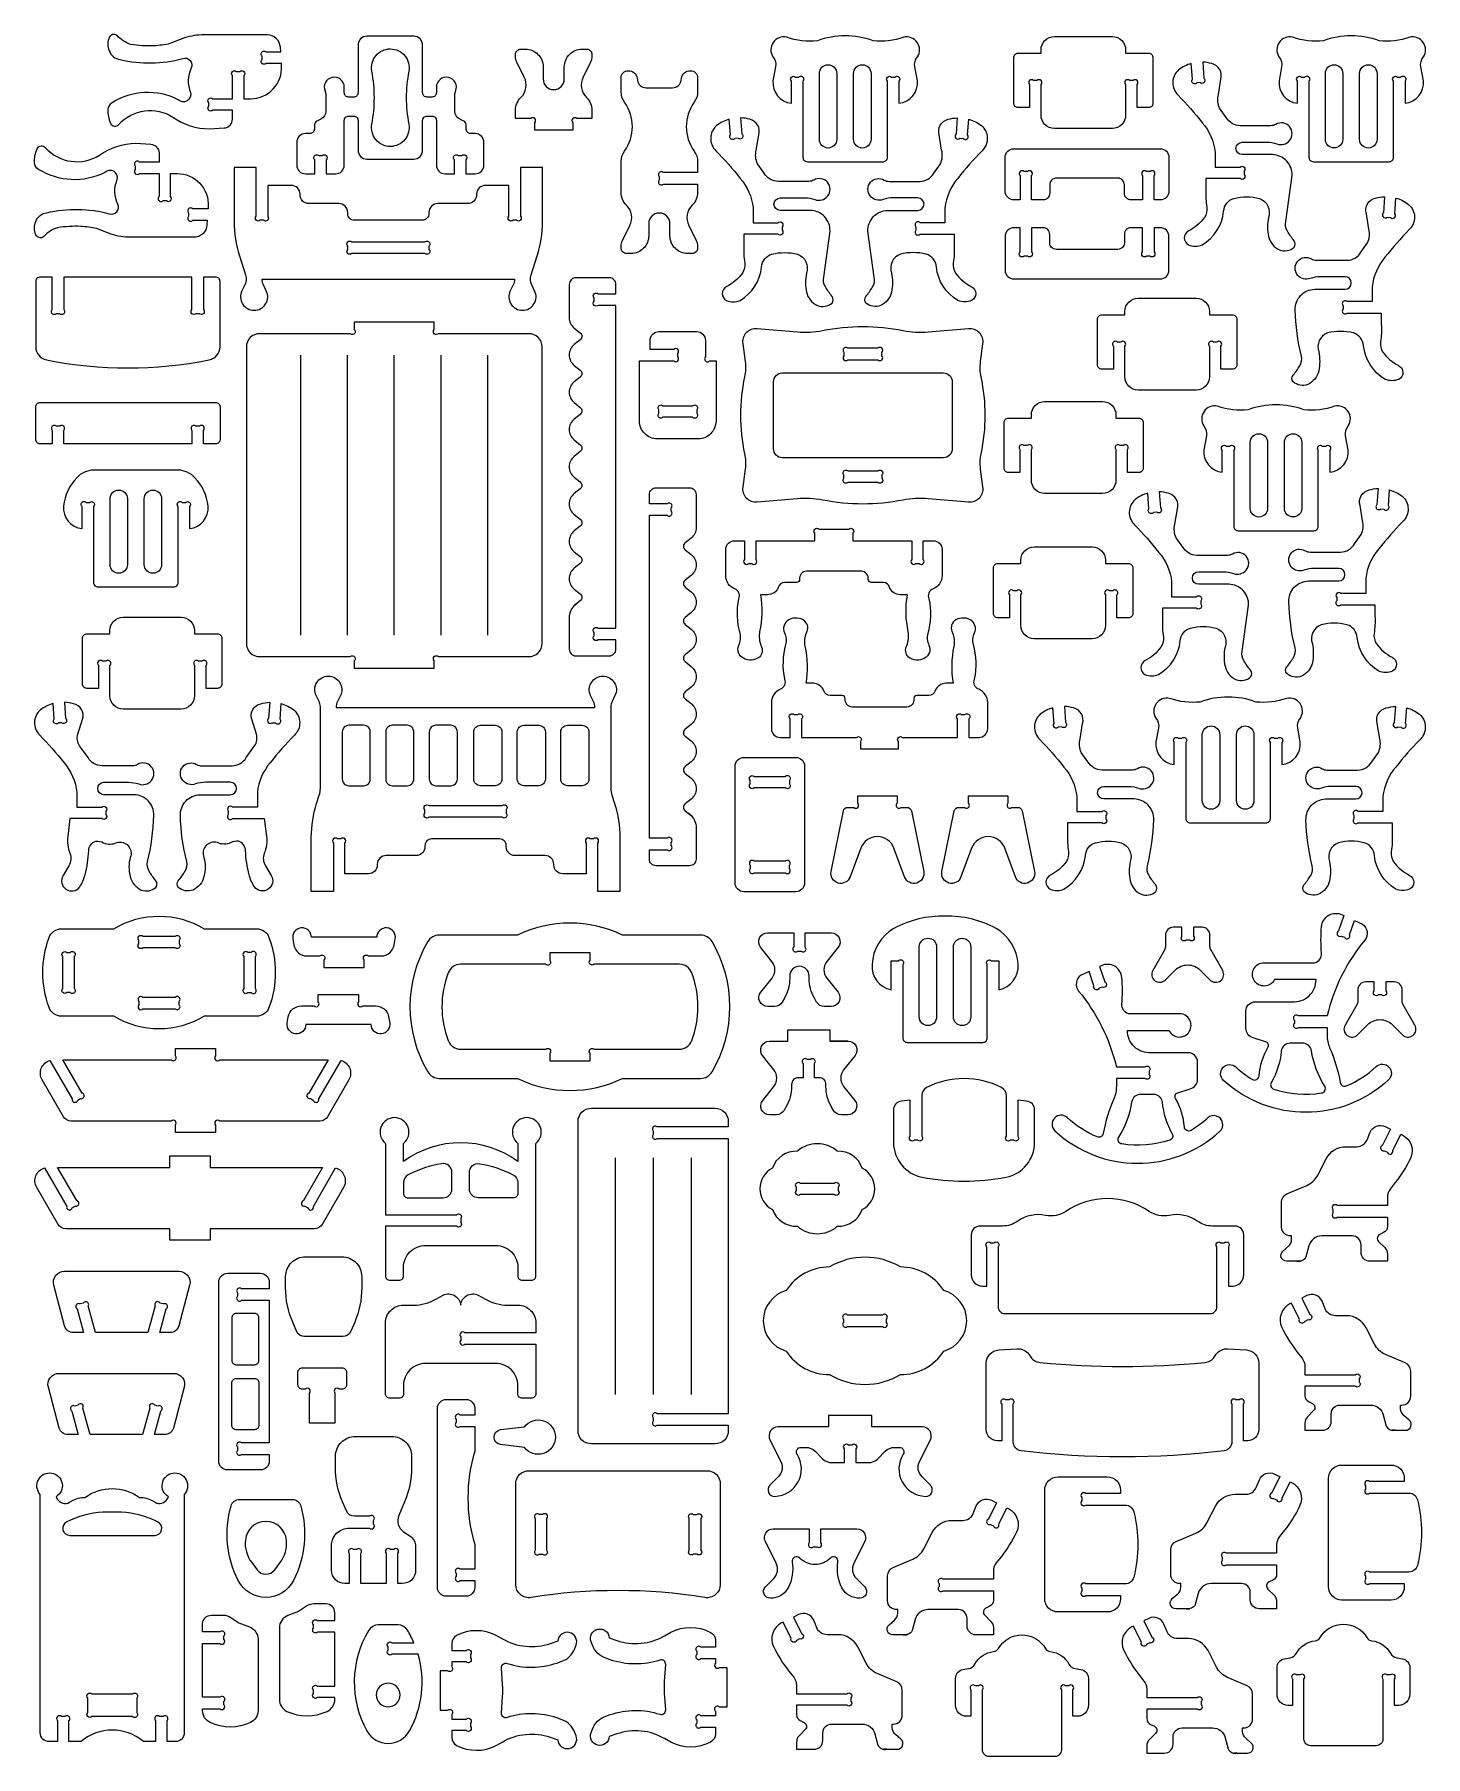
# Model space of a CAD drawing. Extents: x 655.5 to 715.9, y -16.7 to 58.1.
import ezdxf

# ---------------------------------------------------------------- set-up
doc = ezdxf.new("R2010")
doc.units = 0
doc.header["$MEASUREMENT"] = 0
doc.layers.get('DEFPOINTS').update_dxf_attribs({"color": 1, "linetype": 'CONTINUOUS'})
doc.layers.add('KONTUR', color=20, linetype='CONTINUOUS')

msp = doc.modelspace()

# ---------------------------------------------------------------- linework, layer by layer
at = {"layer": 'DEFPOINTS'}
msp.add_lwpolyline([(657.947, -13.989), (659.722, -13.989, -1), (659.899, -14.166), (659.899, -14.795, -1), (659.722, -14.972), (657.947, -14.972, -1), (657.77, -14.795), (657.77, -14.166, -1)], format="xyb", close=True, dxfattribs=at)
at = {"layer": 'KONTUR'}
for points in [[(664.232, 56.494), (664.378, 56.494, -1), (664.555, 56.317), (664.555, 55.316), (664.847, 55.316, 0.433432), (666.19, 56.75), (666.184, 56.847), (665.518, 56.847, -1), (665.341, 57.024), (665.341, 57.169, -1), (665.518, 57.347), (666.152, 57.347), (666.138, 57.547, 0.395253), (665.563, 58.087), (662.814, 58.087, 0.077687), (661.977, 57.956), (661.343, 57.708, -0.042031), (660.659, 57.611, -0.051106), (659.642, 57.672, -0.13778), (659.034, 58.07, 0.443717), (658.707, 57.982, 0.213303), (658.704, 57.393, 0.283264), (659.179, 57.018, 0.123296), (661.895, 57.059, -0.670336), (662.268, 56.65, 0.213141), (662.232, 55.582, -0.77774), (661.696, 55.272, 0.263991), (658.824, 55.134, 0.272682), (658.644, 54.839, 0.117689), (658.759, 54.25, 0.58058), (659.125, 54.2, -0.364324), (661.471, 54.517, 0.149435), (663.055, 54.003), (663.695, 54.044, 0.395611), (664.055, 54.428), (664.055, 54.816), (663.2, 54.816, -1), (663.023, 54.993), (663.023, 55.139, -1), (663.2, 55.316), (664.055, 55.316), (664.055, 56.317, -1)], [(673.752, 55.644, 0.474116), (673.437, 56.241, 0.474116), (672.915, 55.814), (672.915, 55.577, -0.414214), (672.723, 55.385), (672.511, 55.385, -0.414214), (672.319, 55.577), (672.319, 57.642, 0.414214), (671.934, 58.026), (669.895, 58.026, 0.414214), (669.511, 57.642), (669.511, 55.577, -0.414214), (669.318, 55.385), (669.107, 55.385, -0.414214), (668.915, 55.577), (668.915, 55.814, 0.474116), (668.392, 56.241, 0.474116), (668.078, 55.644, -0.10039), (668.108, 55.494), (668.108, 54.765, -0.283093), (667.897, 54.422), (667.722, 54.334, 0.283093), (667.616, 54.162), (667.616, 53.99, -0.414214), (667.424, 53.798), (667.233, 53.798, 0.414214), (666.848, 53.413), (666.848, 52.436, 0.414214), (667.233, 52.051), (667.631, 52.051), (667.631, 52.666, -1), (667.808, 52.843), (667.954, 52.843, -1), (668.131, 52.666), (668.131, 52.051), (668.53, 52.051, 0.414214), (668.915, 52.436), (668.915, 54.37, -0.414214), (669.107, 54.563), (669.318, 54.563, -0.414214), (669.511, 54.37), (669.511, 53.077, 0.414214), (669.895, 52.692), (671.934, 52.692, 0.414214), (672.319, 53.077), (672.319, 54.37, -0.414214), (672.511, 54.563), (672.723, 54.563, -0.414214), (672.915, 54.37), (672.915, 52.436, 0.414214), (673.3, 52.051), (673.698, 52.051), (673.698, 52.666, -1), (673.875, 52.843), (674.021, 52.843, -1), (674.198, 52.666), (674.198, 52.051), (674.597, 52.051, 0.414214), (674.981, 52.436), (674.981, 53.413, 0.414214), (674.597, 53.798), (674.405, 53.798, -0.414214), (674.213, 53.99), (674.213, 54.162, 0.283093), (674.107, 54.334), (673.933, 54.422, -0.283093), (673.722, 54.765), (673.722, 55.494, -0.10039)], [(690.676, 58.048, 0.088383), (689.467, 57.83, -0.111237), (688.135, 57.988, 0.672511), (687.537, 57.129, -0.226774), (687.652, 56.7), (687.539, 56.097, 0.411397), (688.339, 55.114), (688.339, 56.078, -1), (688.516, 56.255), (688.662, 56.255, -1), (688.839, 56.078), (688.839, 52.772, 0.414214), (689.031, 52.579), (692.32, 52.579, 0.414214), (692.512, 52.772), (692.512, 56.078, -1), (692.689, 56.255), (692.835, 56.255, -1), (693.012, 56.078), (693.012, 55.114, 0.411397), (693.812, 56.097), (693.7, 56.7, -0.226774), (693.815, 57.129, 0.672511), (693.216, 57.988, -0.111237), (691.885, 57.83, 0.088383)], [(699.185, 54.598), (699.185, 55.927, 1), (699.008, 56.104), (698.862, 56.104, 1), (698.685, 55.927), (698.685, 54.926), (698.188, 54.926, -0.414214), (697.996, 55.119), (697.996, 57.1, -0.414214), (698.188, 57.293), (699.185, 57.293), (699.185, 57.438, -0.414214), (699.762, 58.015), (702.282, 58.015, -0.414214), (702.858, 57.438), (702.858, 57.293), (703.855, 57.293, -0.414214), (704.047, 57.1), (704.047, 55.119, -0.414214), (703.855, 54.926), (703.358, 54.926), (703.358, 55.927, 1), (703.181, 56.104), (703.036, 56.104, 1), (702.858, 55.927), (702.858, 54.598, -0.414214), (702.282, 54.021), (699.762, 54.021, -0.414214)], [(712.658, 58.048, 0.088383), (711.449, 57.83, -0.111237), (710.117, 57.988, 0.672511), (709.519, 57.129, -0.226774), (709.634, 56.7), (709.522, 56.097, 0.411397), (710.321, 55.114), (710.321, 56.078, -1), (710.498, 56.255), (710.644, 56.255, -1), (710.821, 56.078), (710.821, 52.772, 0.414214), (711.013, 52.579), (714.302, 52.579, 0.414214), (714.495, 52.772), (714.495, 56.078, -1), (714.672, 56.255), (714.818, 56.255, -1), (714.995, 56.078), (714.995, 55.114, 0.411397), (715.794, 56.097), (715.682, 56.7, -0.226774), (715.797, 57.129, 0.672511), (715.199, 57.988, -0.111237), (713.867, 57.83, 0.088383)], [(670.112, 56.507, -0.471204), (670.915, 57.479, -0.471204), (671.717, 56.507, 0.095585), (671.717, 54.212, -0.471204), (670.915, 53.24, -0.471204), (670.112, 54.212, 0.095585)], [(677.191, 53.949), (677.191, 54.272, 1), (677.014, 54.449), (676.354, 54.449), (676.354, 54.812, -0.201878), (676.585, 55.362, 0.325635), (676.736, 56.255), (676.414, 56.901, -0.116123), (676.354, 57.158), (676.354, 57.235, -0.414214), (676.584, 57.466), (676.785, 57.466, -0.414214), (677.554, 56.697), (677.554, 56.172, 1), (678.474, 56.172), (678.474, 56.697, -0.414214), (679.244, 57.466), (679.444, 57.466, -0.414214), (679.674, 57.235), (679.674, 57.158, -0.116123), (679.614, 56.901), (679.292, 56.255, 0.325635), (679.443, 55.362, -0.201878), (679.674, 54.812), (679.674, 54.449), (679.014, 54.449, 1), (678.837, 54.272), (678.837, 53.949)], [(706.385, 50.597, -0.180382), (706.28, 50.153, -0.114184), (705.599, 49.569, 0.61467), (705.587, 48.964, 0.190419), (706.181, 48.964, 0.236111), (707.117, 50.427, -0.305922), (707.562, 50.983, -0.117873), (708.678, 50.983, -0.410093), (709.065, 50.159, 0.099629), (709.065, 49.331, 0.228734), (709.541, 48.743, 0.269899), (710.178, 48.858, 0.341497), (710.178, 49.147, -0.037711), (709.886, 49.56, -0.201322), (709.816, 49.977), (710.09, 51.982, 0.414214), (709.237, 52.884), (707.922, 52.884, -1), (707.922, 53.426), (708.996, 53.426, -0.088172), (709.431, 53.349, 0.31679), (709.983, 53.497, 0.844509), (709.382, 54.199, -0.139482), (709.168, 54.142), (707.844, 54.142, -0.267949), (707.23, 54.497), (706.941, 54.902, -0.174881), (706.888, 55.498), (706.993, 56.16, 0.443368), (706.601, 56.838, 0.062392), (706.207, 56.902), (706.259, 56.202, -1), (706.096, 56.012), (705.95, 56.001, -1), (705.76, 56.164), (705.71, 56.843, 0.096799), (705.161, 56.564, 0.444682), (705.135, 55.471, -0.025048), (706.187, 54.271, -0.150438), (706.745, 52.991), (706.745, 52.345), (707.83, 52.345, -1), (708.007, 52.168), (708.007, 52.022, -1), (707.83, 51.845), (706.348, 51.845), (706.348, 51.358, 0.057319)], [(684.262, 55.611, -0.158286), (684.115, 55.159, 0.324707), (684.115, 53.039, -0.158286), (684.262, 52.587), (684.262, 52.106), (682.778, 52.106, 1), (682.601, 51.929), (682.601, 51.784, 1), (682.778, 51.606), (684.262, 51.606), (684.262, 51.244, -0.201878), (684.03, 50.694, 0.325635), (683.879, 49.801), (684.201, 49.155, -0.116123), (684.262, 48.898), (684.262, 48.821, -0.414214), (684.031, 48.59), (683.831, 48.59, -0.414214), (683.062, 49.359), (683.062, 49.884, 1), (682.141, 49.884), (682.141, 49.359, -0.414214), (681.372, 48.59), (681.172, 48.59, -0.414214), (680.941, 48.821), (680.941, 48.898, -0.116123), (681.002, 49.155), (681.323, 49.801, 0.325635), (681.172, 50.694, -0.201878), (680.941, 51.244), (680.941, 52.587, -0.158286), (681.088, 53.039, 0.324707), (681.088, 55.159, -0.158286), (680.941, 55.611), (680.941, 56.225, -0.414214), (681.249, 56.532), (681.255, 56.532, -0.373213), (681.635, 56.202), (681.647, 56.122, 0.373213), (682.027, 55.792), (683.175, 55.792, 0.373213), (683.556, 56.122), (683.567, 56.202, -0.373213), (683.948, 56.532), (683.954, 56.532, -0.414214), (684.262, 56.225)], [(689.554, 56.412, -1), (690.31, 56.412), (690.31, 53.551, -1), (689.554, 53.551)], [(691.041, 56.412, -1), (691.797, 56.412), (691.797, 53.551, -1), (691.041, 53.551)], [(711.537, 56.412, -1), (712.292, 56.412), (712.292, 53.551, -1), (711.537, 53.551)], [(713.023, 56.412, -1), (713.779, 56.412), (713.779, 53.551, -1), (713.023, 53.551)], [(686.312, 48.178, -0.180382), (686.207, 47.734, -0.114184), (685.527, 47.15, 0.61467), (685.515, 46.544, 0.190419), (686.108, 46.544, 0.236111), (687.045, 48.007, -0.305922), (687.489, 48.564, -0.117873), (688.606, 48.564, -0.410093), (688.992, 47.74, 0.099629), (688.992, 46.912, 0.228734), (689.468, 46.324, 0.269899), (690.106, 46.439, 0.341497), (690.106, 46.728, -0.037711), (689.813, 47.141, -0.201322), (689.743, 47.557), (690.017, 49.562, 0.414214), (689.165, 50.465), (687.849, 50.465, -1), (687.849, 51.007), (688.923, 51.007, -0.088172), (689.358, 50.93, 0.31679), (689.91, 51.078, 0.844509), (689.31, 51.78, -0.139482), (689.095, 51.723), (687.772, 51.723, -0.267949), (687.157, 52.078), (686.868, 52.483, -0.174881), (686.815, 53.079), (686.92, 53.74, 0.443368), (686.528, 54.419, 0.062392), (686.134, 54.483), (686.186, 53.782, -1), (686.023, 53.593), (685.877, 53.582, -1), (685.688, 53.745), (685.637, 54.423, 0.096799), (685.088, 54.145, 0.444682), (685.062, 53.052, -0.025048), (686.115, 51.851, -0.150438), (686.673, 50.571), (686.673, 49.926), (687.758, 49.926, -1), (687.935, 49.749), (687.935, 49.603, -1), (687.758, 49.426), (686.275, 49.426), (686.275, 48.939, 0.057319)], [(695.369, 48.178, 0.180382), (695.474, 47.734, 0.114184), (696.155, 47.15, -0.61467), (696.166, 46.544, -0.190419), (695.573, 46.544, -0.236111), (694.637, 48.007, 0.305922), (694.192, 48.564, 0.117873), (693.076, 48.564, 0.410093), (692.689, 47.74, -0.099629), (692.689, 46.912, -0.228734), (692.213, 46.324, -0.269899), (691.576, 46.439, -0.341497), (691.576, 46.728, 0.037711), (691.868, 47.141, 0.201322), (691.938, 47.557), (691.664, 49.562, -0.414214), (692.517, 50.465), (693.832, 50.465, 1), (693.832, 51.007), (692.758, 51.007, 0.088172), (692.323, 50.93, -0.31679), (691.771, 51.078, -0.844509), (692.372, 51.78, 0.139482), (692.586, 51.723), (693.91, 51.723, 0.267949), (694.524, 52.078), (694.813, 52.483, 0.174881), (694.866, 53.079), (694.761, 53.74, -0.443368), (695.153, 54.419, -0.062392), (695.547, 54.483), (695.495, 53.782, 1), (695.658, 53.593), (695.804, 53.582, 1), (695.994, 53.745), (696.044, 54.423, -0.096799), (696.593, 54.145, -0.444682), (696.619, 53.052, 0.025048), (695.567, 51.851, 0.150438), (695.009, 50.571), (695.009, 49.926), (693.924, 49.926, 1), (693.747, 49.749), (693.747, 49.603, 1), (693.924, 49.426), (695.406, 49.426), (695.406, 48.939, -0.057319)], [(660.866, 52.064), (660.866, 51.063, 1), (661.043, 50.886), (661.189, 50.886, 1), (661.366, 51.063), (661.366, 52.064), (661.659, 52.064, -0.433432), (663.002, 50.63), (662.996, 50.533), (662.329, 50.533, 1), (662.152, 50.356), (662.152, 50.21, 1), (662.329, 50.033), (662.963, 50.033), (662.95, 49.832, -0.395253), (662.374, 49.293), (659.625, 49.293, -0.077687), (658.789, 49.424), (658.155, 49.672, 0.042031), (657.47, 49.768, 0.051106), (656.454, 49.708, 0.13778), (655.846, 49.31, -0.443717), (655.518, 49.398, -0.213303), (655.516, 49.986, -0.283264), (655.99, 50.361, -0.123296), (658.706, 50.32, 0.670336), (659.079, 50.73, -0.213141), (659.044, 51.798, 0.77774), (658.508, 52.108, -0.263991), (655.636, 52.246, -0.272682), (655.455, 52.541, -0.117689), (655.571, 53.13, -0.58058), (655.937, 53.18, 0.364324), (658.282, 52.863, -0.149435), (659.866, 53.377), (660.506, 53.336, -0.395611), (660.866, 52.952), (660.866, 52.564), (660.012, 52.564, 1), (659.835, 52.387), (659.835, 52.241, 1), (660.012, 52.064)], [(699.271, 50.918), (698.77, 50.918), (698.77, 51.973, 1), (698.593, 52.15), (698.447, 52.15, 1), (698.27, 51.973), (698.27, 50.918), (698.008, 50.918, -0.414214), (697.623, 51.302), (697.623, 52.759, -0.414214), (698.008, 53.144), (704.357, 53.144, -0.414214), (704.742, 52.759), (704.742, 51.302, -0.414214), (704.357, 50.918), (704.095, 50.918), (704.095, 51.973, 1), (703.918, 52.15), (703.772, 52.15, 1), (703.595, 51.973), (703.595, 50.918), (703.094, 50.918, -0.414214), (702.806, 51.206), (702.806, 51.573, 0.414214), (702.517, 51.862), (699.848, 51.862, 0.414214), (699.559, 51.573), (699.559, 51.206, -0.414214)], [(676.568, 52.32), (676.568, 50.214, -1), (676.391, 50.037), (676.245, 50.037, -1), (676.068, 50.214), (676.068, 51.551), (675.047, 51.551, 0.414214), (674.662, 51.167), (674.662, 51.142, -0.414214), (674.278, 50.758), (672.977, 50.758, 0.414214), (672.592, 50.373), (672.592, 50.325, -0.414214), (672.304, 50.037), (669.351, 50.037, -0.414214), (669.062, 50.325), (669.062, 50.373, 0.414214), (668.678, 50.758), (667.377, 50.758, -0.414214), (666.992, 51.142), (666.992, 51.167, 0.414214), (666.608, 51.551), (665.587, 51.551), (665.587, 50.214, -1), (665.41, 50.037), (665.264, 50.037, -1), (665.087, 50.214), (665.087, 52.32), (664.127, 52.32), (664.127, 49.967, 0.077953), (664.358, 48.495), (664.627, 47.657, -0.19395), (664.596, 47.227), (664.47, 46.969, 0.55474), (664.999, 46.121, 0.55474), (665.528, 46.969), (665.401, 47.227, -0.114229), (665.343, 47.48), (676.312, 47.48, -0.114229), (676.253, 47.227), (676.127, 46.969, 0.55474), (676.656, 46.121, 0.55474), (677.185, 46.969), (677.058, 47.227, -0.19395), (677.027, 47.657), (677.297, 48.495, 0.077953), (677.528, 49.967), (677.528, 52.32)], [(713.928, 44.752, 0.180382), (714.033, 44.308, 0.114184), (714.713, 43.724, -0.61467), (714.725, 43.119, -0.190419), (714.132, 43.119, -0.236111), (713.196, 44.582, 0.305922), (712.751, 45.138, 0.117873), (711.634, 45.138, 0.410093), (711.248, 44.315, -0.099629), (711.248, 43.486, -0.228734), (710.772, 42.898, -0.269899), (710.135, 43.013, -0.341497), (710.135, 43.302, 0.037711), (710.427, 43.715, 0.201322), (710.497, 44.132, -0.052119), (710.223, 46.137, -0.414214), (711.075, 47.039), (712.391, 47.039, 1), (712.391, 47.581), (711.317, 47.581, 0.088172), (710.882, 47.504, -0.31679), (710.33, 47.652, -0.844509), (710.93, 48.355, 0.139482), (711.145, 48.297), (712.469, 48.297, 0.267949), (713.083, 48.652), (713.372, 49.057, 0.174881), (713.425, 49.654), (713.32, 50.315, -0.443368), (713.712, 50.993, -0.062392), (714.106, 51.058), (714.054, 50.357, 1), (714.217, 50.167), (714.363, 50.156, 1), (714.552, 50.32), (714.603, 50.998, -0.096799), (715.152, 50.719, -0.444682), (715.178, 49.627, 0.025048), (714.125, 48.426, 0.150438), (713.567, 47.146), (713.567, 46.5), (712.482, 46.5, 1), (712.305, 46.323), (712.305, 46.177, 1), (712.482, 46), (713.965, 46), (713.965, 45.514, -0.057319)], [(699.271, 49.711), (698.77, 49.711), (698.77, 48.655, -1), (698.593, 48.478), (698.447, 48.478, -1), (698.27, 48.655), (698.27, 49.711), (698.008, 49.711, 0.414214), (697.623, 49.326), (697.623, 47.869, 0.414214), (698.008, 47.484), (704.357, 47.484, 0.414214), (704.742, 47.869), (704.742, 49.326, 0.414214), (704.357, 49.711), (704.095, 49.711), (704.095, 48.655, -1), (703.918, 48.478), (703.772, 48.478, -1), (703.595, 48.655), (703.595, 49.711), (703.094, 49.711, 0.414214), (702.806, 49.422), (702.806, 49.055, -0.414214), (702.517, 48.766), (699.848, 48.766, -0.414214), (699.559, 49.055), (699.559, 49.422, 0.414214)], [(672.592, 48.914), (672.592, 48.768, -1), (672.415, 48.591), (669.239, 48.591, -1), (669.062, 48.768), (669.062, 48.914, -1), (669.239, 49.091), (672.415, 49.091, -1)], [(656.729, 47.568), (656.729, 46.152, -1), (656.551, 45.975), (656.406, 45.975, -1), (656.229, 46.152), (656.229, 47.568), (655.7, 47.568, 0.414214), (655.508, 47.376), (655.508, 44.533, 0.358275), (655.973, 43.967, 0.097651), (663.05, 43.967, 0.358275), (663.516, 44.533), (663.516, 47.376, 0.414214), (663.323, 47.568), (662.795, 47.568), (662.795, 46.152, -1), (662.618, 45.975), (662.472, 45.975, -1), (662.295, 46.152), (662.295, 47.568)], [(679.037, 33.399, 0.229334), (678.687, 32.843), (678.687, 31.401, 0.414214), (678.976, 31.112), (680.426, 31.112, 0.414214), (680.715, 31.401), (680.715, 31.808), (679.946, 31.808, -1), (679.769, 31.986), (679.769, 32.131, -1), (679.946, 32.308), (680.715, 32.308), (680.715, 46.337), (679.946, 46.337, -1), (679.769, 46.515), (679.769, 46.66, -1), (679.946, 46.837), (680.715, 46.837), (680.715, 47.245, 0.414214), (680.426, 47.533), (678.976, 47.533, 0.414214), (678.687, 47.245), (678.687, 45.803, 0.229334), (678.906, 45.35), (679.167, 45.144, -0.484131), (679.167, 44.843), (678.907, 44.637, 0.484131), (678.907, 43.73), (679.167, 43.524, -0.484131), (679.167, 43.223), (678.907, 43.017, 0.484131), (678.907, 42.11), (679.167, 41.904, -0.484131), (679.167, 41.602), (678.907, 41.397, 0.484131), (678.907, 40.489), (679.167, 40.284, -0.484131), (679.167, 39.982), (678.907, 39.777, 0.484131), (678.907, 38.869), (679.167, 38.664, -0.484131), (679.167, 38.362), (678.907, 38.157, 0.484131), (678.907, 37.249), (679.167, 37.044, -0.484131), (679.167, 36.742), (678.907, 36.536, 0.484131), (678.907, 35.629), (679.167, 35.423, -0.484131), (679.167, 35.122), (678.907, 34.916, 0.484131), (678.907, 34.009), (679.167, 33.803, -0.484131), (679.167, 33.501), (678.907, 33.296)], [(702.825, 43.234), (702.825, 44.563, 1), (702.648, 44.74), (702.502, 44.74, 1), (702.325, 44.563), (702.325, 43.562), (701.828, 43.562, -0.414214), (701.636, 43.754), (701.636, 45.736, -0.414214), (701.828, 45.928), (702.825, 45.928), (702.825, 46.074, -0.414214), (703.402, 46.651), (705.921, 46.651, -0.414214), (706.498, 46.074), (706.498, 45.928), (707.495, 45.928, -0.414214), (707.687, 45.736), (707.687, 43.754, -0.414214), (707.495, 43.562), (706.998, 43.562), (706.998, 44.563, 1), (706.821, 44.74), (706.675, 44.74, 1), (706.498, 44.563), (706.498, 43.234, -0.414214), (705.921, 42.657), (703.402, 42.657, -0.414214)], [(677.51, 31.654), (677.51, 44.529, 0.414214), (676.933, 45.106), (672.999, 45.106, -1), (672.821, 45.283), (672.821, 45.606), (669.349, 45.606), (669.349, 45.283, -1), (669.172, 45.106), (665.237, 45.106, 0.414214), (664.66, 44.529), (664.66, 31.654, 0.414214), (665.237, 31.077), (669.172, 31.077, -1), (669.349, 30.9), (669.349, 30.577), (672.821, 30.577), (672.821, 30.9, -1), (672.999, 31.077), (676.933, 31.077, 0.414214)], [(682.511, 40.541, -0.414214), (681.742, 41.31), (681.742, 43.922), (683.226, 43.922, 1), (683.403, 44.099), (683.403, 44.245, 1), (683.226, 44.422), (682.2, 44.422), (682.2, 44.812, -0.414214), (682.585, 45.197), (684.221, 45.197, -0.414214), (684.605, 44.812), (684.605, 44.099, 1), (684.782, 43.922), (685.063, 43.922), (685.063, 41.31, -0.414214), (684.294, 40.541)], [(686.125, 41.559, 0.05321), (686.303, 39.889, -0.086893), (686.329, 39.226), (686.224, 38.449, 0.481055), (686.847, 37.797), (688.597, 37.953, -0.071729), (689.693, 37.893, 0.09921), (693.191, 37.893, -0.071729), (694.287, 37.953), (696.037, 37.797, 0.481055), (696.66, 38.449), (696.556, 39.226, -0.086893), (696.582, 39.889, 0.05321), (696.76, 41.559, 0.05321), (696.582, 43.23, -0.086893), (696.556, 43.893), (696.66, 44.67, 0.481055), (696.037, 45.321), (694.287, 45.166, -0.071729), (693.191, 45.226, 0.09921), (689.693, 45.226, -0.071729), (688.597, 45.166), (686.847, 45.321, 0.481055), (686.224, 44.67), (686.329, 43.893, -0.086893), (686.303, 43.23, 0.05321)], [(690.795, 43.972), (692.09, 43.972, 1), (692.267, 44.149), (692.267, 44.295, 1), (692.09, 44.472), (690.795, 44.472, 1), (690.618, 44.295), (690.618, 44.149, 1)], [(694.938, 39.718), (687.946, 39.718, -0.414214), (687.562, 40.103), (687.562, 43.015, -0.414214), (687.946, 43.4), (694.938, 43.4, -0.414214), (695.323, 43.015), (695.323, 40.103, -0.414214)], [(662.795, 40.323), (662.795, 40.907, 1), (662.618, 41.084), (662.472, 41.084, 1), (662.295, 40.907), (662.295, 40.323), (656.729, 40.323), (656.729, 40.907, 1), (656.551, 41.084), (656.406, 41.084, 1), (656.229, 40.907), (656.229, 40.323), (655.7, 40.323, -0.414214), (655.508, 40.516), (655.508, 41.923, -0.414214), (655.7, 42.115), (663.323, 42.115, -0.414214), (663.516, 41.923), (663.516, 40.516, -0.414214), (663.323, 40.323)], [(682.757, 41.973), (684.048, 41.973, -1), (684.225, 41.796), (684.225, 41.65, -1), (684.048, 41.473), (682.757, 41.473, -1), (682.58, 41.65), (682.58, 41.796, -1)], [(698.764, 38.743), (698.764, 40.072, 1), (698.587, 40.249), (698.441, 40.249, 1), (698.264, 40.072), (698.264, 39.072), (697.767, 39.072, -0.414214), (697.575, 39.264), (697.575, 41.246, -0.414214), (697.767, 41.438), (698.764, 41.438), (698.764, 41.584, -0.414214), (699.341, 42.161), (701.86, 42.161, -0.414214), (702.437, 41.584), (702.437, 41.438), (703.434, 41.438, -0.414214), (703.626, 41.246), (703.626, 39.264, -0.414214), (703.434, 39.072), (702.937, 39.072), (702.937, 40.072, 1), (702.76, 40.249), (702.614, 40.249, 1), (702.437, 40.072), (702.437, 38.743, -0.414214), (701.86, 38.167), (699.341, 38.167, -0.414214)], [(709.392, 42.017, 0.088383), (708.183, 41.799, -0.111237), (706.852, 41.957, 0.672511), (706.253, 41.098, -0.226774), (706.368, 40.669), (706.256, 40.066, 0.411397), (707.055, 39.083), (707.055, 40.047, -1), (707.232, 40.224), (707.378, 40.224, -1), (707.555, 40.047), (707.555, 36.74, 0.414214), (707.748, 36.548), (711.037, 36.548, 0.414214), (711.229, 36.74), (711.229, 40.047, -1), (711.406, 40.224), (711.552, 40.224, -1), (711.729, 40.047), (711.729, 39.083, 0.411397), (712.529, 40.066), (712.416, 40.669, -0.226774), (712.531, 41.098, 0.672511), (711.933, 41.957, -0.111237), (710.601, 41.799, 0.088383)], [(708.271, 40.381, -1), (709.027, 40.381), (709.027, 37.52, -1), (708.271, 37.52)], [(709.758, 40.381, -1), (710.513, 40.381), (710.513, 37.52, -1), (709.758, 37.52)], [(661.695, 39.182), (658.022, 39.182, 0.200898), (657.293, 38.844, 0.168545), (656.722, 37.621, 0.411397), (657.522, 36.638), (657.522, 37.602, -1), (657.699, 37.779), (657.845, 37.779, -1), (658.022, 37.602), (658.022, 34.295, 0.414214), (658.214, 34.103), (661.503, 34.103, 0.414214), (661.695, 34.295), (661.695, 37.602, -1), (661.872, 37.779), (662.018, 37.779, -1), (662.195, 37.602), (662.195, 36.638, 0.411397), (662.995, 37.621, 0.168545), (662.424, 38.844, 0.200898)], [(690.795, 39.146), (692.09, 39.146, -1), (692.267, 38.969), (692.267, 38.823, -1), (692.09, 38.646), (690.795, 38.646, -1), (690.618, 38.823), (690.618, 38.969, -1)], [(658.737, 37.936, -1), (659.493, 37.936), (659.493, 35.075, -1), (658.737, 35.075)], [(660.224, 37.936, -1), (660.98, 37.936), (660.98, 35.075, -1), (660.224, 35.075)], [(683.85, 24.276, -0.229334), (684.199, 23.72), (684.199, 22.278, -0.414214), (683.911, 21.99), (682.46, 21.99, -0.414214), (682.172, 22.278), (682.172, 22.686), (682.94, 22.686, 1), (683.117, 22.863), (683.117, 23.008, 1), (682.94, 23.186), (682.172, 23.186), (682.172, 37.215), (682.94, 37.215, 1), (683.117, 37.392), (683.117, 37.537, 1), (682.94, 37.715), (682.172, 37.715), (682.172, 38.122, -0.414214), (682.46, 38.411), (683.911, 38.411, -0.414214), (684.199, 38.122), (684.199, 36.68, -0.229334), (683.98, 36.227), (683.72, 36.022, 0.484131), (683.72, 35.72), (683.98, 35.514, -0.484131), (683.98, 34.607), (683.72, 34.401, 0.484131), (683.72, 34.1), (683.98, 33.894, -0.484131), (683.98, 32.987), (683.72, 32.781, 0.484131), (683.72, 32.479), (683.98, 32.274, -0.484131), (683.98, 31.366), (683.72, 31.161, 0.484131), (683.72, 30.859), (683.98, 30.654, -0.484131), (683.98, 29.746), (683.72, 29.541, 0.484131), (683.72, 29.239), (683.98, 29.034, -0.484131), (683.98, 28.126), (683.72, 27.921, 0.484131), (683.72, 27.619), (683.98, 27.413, -0.484131), (683.98, 26.506), (683.72, 26.3, 0.484131), (683.72, 25.999), (683.98, 25.793, -0.484131), (683.98, 24.886), (683.72, 24.68, 0.484131), (683.72, 24.379), (683.98, 24.173)], [(704.497, 31.932, -0.180382), (704.392, 31.488, -0.114184), (703.711, 30.904, 0.61467), (703.699, 30.299, 0.190419), (704.293, 30.299, 0.236111), (705.229, 31.761, -0.305922), (705.674, 32.318, -0.117873), (706.79, 32.318, -0.410093), (707.177, 31.494, 0.099629), (707.177, 30.666, 0.228734), (707.653, 30.078, 0.269899), (708.29, 30.193, 0.341497), (708.29, 30.482, -0.037711), (707.998, 30.895, -0.201322), (707.928, 31.312), (708.202, 33.316, 0.414214), (707.349, 34.219), (706.034, 34.219, -1), (706.034, 34.761), (707.108, 34.761, -0.088172), (707.543, 34.684, 0.31679), (708.095, 34.832, 0.844509), (707.494, 35.534, -0.139482), (707.28, 35.477), (705.956, 35.477, -0.267949), (705.342, 35.832), (705.053, 36.237, -0.174881), (705, 36.833), (705.105, 37.494, 0.443368), (704.713, 38.173, 0.062392), (704.319, 38.237), (704.371, 37.536, -1), (704.208, 37.347), (704.062, 37.336, -1), (703.872, 37.499), (703.822, 38.178, 0.096799), (703.273, 37.899, 0.444682), (703.247, 36.806, -0.025048), (704.299, 35.606, -0.150438), (704.857, 34.326), (704.857, 33.68), (705.942, 33.68, -1), (706.119, 33.503), (706.119, 33.357, -1), (705.942, 33.18), (704.46, 33.18), (704.46, 32.693, 0.057319)], [(713.651, 32.076, 0.180382), (713.756, 31.632, 0.114184), (714.437, 31.048, -0.61467), (714.449, 30.443, -0.190419), (713.855, 30.443, -0.236111), (712.919, 31.905, 0.305922), (712.474, 32.462, 0.117873), (711.358, 32.462, 0.410093), (710.971, 31.638, -0.099629), (710.971, 30.81, -0.228734), (710.495, 30.222, -0.269899), (709.858, 30.337, -0.341497), (709.858, 30.626, 0.037711), (710.15, 31.039, 0.201322), (710.22, 31.456, -0.052119), (709.946, 33.46, -0.414214), (710.799, 34.363), (712.114, 34.363, 1), (712.114, 34.905), (711.04, 34.905, 0.088172), (710.605, 34.828, -0.31679), (710.053, 34.976, -0.844509), (710.654, 35.678, 0.139482), (710.868, 35.621), (712.192, 35.621, 0.267949), (712.806, 35.976), (713.095, 36.381, 0.174881), (713.148, 36.977), (713.043, 37.638, -0.443368), (713.435, 38.317, -0.062392), (713.829, 38.381), (713.777, 37.68, 1), (713.94, 37.491), (714.086, 37.48, 1), (714.276, 37.643), (714.326, 38.321, -0.096799), (714.875, 38.043, -0.444682), (714.901, 36.95, 0.025048), (713.849, 35.749, 0.150438), (713.291, 34.47), (713.291, 33.824), (712.206, 33.824, 1), (712.029, 33.647), (712.029, 33.501, 1), (712.206, 33.324), (713.688, 33.324), (713.688, 32.837, -0.057319)], [(691.379, 34.794), (688.993, 34.794, 0.416597), (688.691, 34.431, -0.438914), (688.566, 34.294), (688.046, 34.296, 0.358235), (687.768, 34.081, -0.29887), (687.304, 33.761), (686.993, 33.761, -0.094158), (686.956, 32.153, 0.135936), (687.016, 31.564, -0.332095), (686.947, 31.058, -0.307804), (686.251, 31.005, -0.401002), (686.055, 31.575, 0.181945), (686.109, 32.078, -0.117839), (686.055, 33.584, 0.432952), (685.878, 34.02, -0.31016), (685.487, 34.59), (685.487, 35.73, -0.414214), (685.871, 36.114), (686.301, 36.114), (686.301, 35.297, 1), (686.478, 35.12), (686.624, 35.12, 1), (686.801, 35.297), (686.801, 36.114), (689.361, 36.114), (689.361, 36.437, -1), (689.538, 36.614), (690.833, 36.614, -1), (691.01, 36.437), (691.01, 36.114), (693.57, 36.114), (693.57, 35.297, 1), (693.747, 35.12), (693.893, 35.12, 1), (694.07, 35.297), (694.07, 36.114), (694.5, 36.114, -0.414214), (694.884, 35.73), (694.884, 34.59, -0.31016), (694.493, 34.02, 0.432952), (694.316, 33.584, -0.117839), (694.263, 32.078, 0.181945), (694.316, 31.575, -0.401002), (694.12, 31.005, -0.307804), (693.424, 31.058, -0.332095), (693.356, 31.564, 0.135936), (693.415, 32.153, -0.094158), (693.378, 33.761), (693.067, 33.761, -0.29887), (692.604, 34.081, 0.358235), (692.325, 34.296), (691.805, 34.294, -0.438914), (691.68, 34.431, 0.416597)], [(698.308, 32.431), (698.308, 33.76, 1), (698.131, 33.937), (697.985, 33.937, 1), (697.808, 33.76), (697.808, 32.759), (697.311, 32.759, -0.414214), (697.119, 32.952), (697.119, 34.933, -0.414214), (697.311, 35.125), (698.308, 35.125), (698.308, 35.271, -0.414214), (698.885, 35.848), (701.405, 35.848, -0.414214), (701.982, 35.271), (701.982, 35.125), (702.978, 35.125, -0.414214), (703.17, 34.933), (703.17, 32.952, -0.414214), (702.978, 32.759), (702.482, 32.759), (702.482, 33.76, 1), (702.304, 33.937), (702.159, 33.937, 1), (701.982, 33.76), (701.982, 32.431, -0.414214), (701.405, 31.854), (698.885, 31.854, -0.414214)], [(658.734, 29.371), (658.734, 30.7, 1), (658.557, 30.877), (658.411, 30.877, 1), (658.234, 30.7), (658.234, 29.699), (657.738, 29.699, -0.414214), (657.545, 29.891), (657.545, 31.873, -0.414214), (657.738, 32.065), (658.734, 32.065), (658.734, 32.211, -0.414214), (659.311, 32.788), (661.831, 32.788, -0.414214), (662.408, 32.211), (662.408, 32.065), (663.404, 32.065, -0.414214), (663.597, 31.873), (663.597, 29.891, -0.414214), (663.404, 29.699), (662.908, 29.699), (662.908, 30.7, 1), (662.731, 30.877), (662.585, 30.877, 1), (662.408, 30.7), (662.408, 29.371, -0.414214), (661.831, 28.794), (659.311, 28.794, -0.414214)], [(693.359, 28.884), (690.974, 28.884, -0.416597), (690.672, 29.247, 0.438914), (690.547, 29.384), (690.027, 29.382, -0.358235), (689.748, 29.597, 0.29887), (689.285, 29.917), (688.974, 29.917, 0.094158), (688.937, 31.525, -0.135936), (688.996, 32.114, 0.332095), (688.928, 32.62, 0.307804), (688.232, 32.673, 0.401002), (688.036, 32.103, -0.181945), (688.089, 31.6, 0.117839), (688.036, 30.094, -0.432952), (687.859, 29.658, 0.31016), (687.468, 29.088), (687.468, 27.948, 0.414214), (687.852, 27.564), (688.282, 27.564), (688.282, 28.381, -1), (688.459, 28.558), (688.605, 28.558, -1), (688.782, 28.381), (688.782, 27.564), (691.165, 27.564, -1), (691.342, 27.387), (691.342, 27.064), (692.991, 27.064), (692.991, 27.387, -1), (693.168, 27.564), (695.551, 27.564), (695.551, 28.381, -1), (695.728, 28.558), (695.874, 28.558, -1), (696.051, 28.381), (696.051, 27.564), (696.481, 27.564, 0.414214), (696.865, 27.948), (696.865, 29.088, 0.31016), (696.474, 29.658, -0.432952), (696.297, 30.094, 0.117839), (696.243, 31.6, -0.181945), (696.297, 32.103, 0.401002), (696.101, 32.673, 0.307804), (695.405, 32.62, 0.332095), (695.336, 32.114, -0.135936), (695.396, 31.525, 0.094158), (695.359, 29.917), (695.048, 29.917, 0.29887), (694.584, 29.597, -0.358235), (694.306, 29.382), (693.786, 29.384, 0.438914), (693.661, 29.247, -0.416597)], [(679.924, 20.874), (679.924, 22.979, 1), (679.747, 23.157), (679.601, 23.157, 1), (679.424, 22.979), (679.424, 21.642), (678.403, 21.642, -0.414214), (678.018, 22.026), (678.018, 22.051, 0.414214), (677.634, 22.435), (676.333, 22.435, -0.414214), (675.948, 22.82), (675.948, 22.868, 0.414214), (675.66, 23.157), (674.183, 23.157), (672.707, 23.157, 0.414214), (672.418, 22.868), (672.418, 22.82, -0.414214), (672.034, 22.435), (670.733, 22.435, 0.414214), (670.348, 22.051), (670.348, 22.026, -0.414214), (669.964, 21.642), (668.943, 21.642), (668.943, 22.979, 1), (668.766, 23.157), (668.62, 23.157, 1), (668.443, 22.979), (668.443, 20.874), (667.483, 20.874), (667.483, 23.226, -0.077953), (667.714, 24.698), (667.829, 25.055, 0.077953), (667.875, 25.349), (667.875, 28.913, 0.09608), (667.818, 29.125), (667.691, 29.383, -0.55474), (668.22, 30.231, -0.55474), (668.749, 29.383), (668.623, 29.125, 0.114229), (668.564, 28.872), (679.803, 28.872, 0.114229), (679.744, 29.125), (679.618, 29.383, -0.55474), (680.147, 30.231, -0.55474), (680.675, 29.383), (680.549, 29.125, 0.09608), (680.492, 28.913), (680.492, 25.349, 0.077953), (680.538, 25.055), (680.653, 24.698, -0.077953), (680.884, 23.226), (680.884, 20.874)], [(707.311, 29.322, 0.088383), (706.102, 29.104, -0.111237), (704.77, 29.262, 0.672511), (704.172, 28.403, -0.226774), (704.287, 27.974), (704.175, 27.371, 0.411397), (704.974, 26.388), (704.974, 27.352, -1), (705.151, 27.529), (705.297, 27.529, -1), (705.474, 27.352), (705.474, 24.045, 0.414214), (705.666, 23.853), (708.955, 23.853, 0.414214), (709.148, 24.045), (709.148, 27.352, -1), (709.325, 27.529), (709.471, 27.529, -1), (709.648, 27.352), (709.648, 26.388, 0.411397), (710.447, 27.371), (710.335, 27.974, -0.226774), (710.45, 28.403, 0.672511), (709.852, 29.262, -0.111237), (708.52, 29.104, 0.088383)], [(657.297, 24.539), (658.382, 24.539, -1), (658.559, 24.362), (658.559, 24.216, -1), (658.382, 24.039), (656.994, 24.039), (656.899, 23.262, 0.127457), (656.995, 22.538, -0.24599), (656.942, 21.988), (656.696, 21.561, 0.95683), (657.419, 21.072, 0.082114), (657.656, 21.603, 0.051047), (657.811, 22.647, -0.333842), (658.12, 23.057, -0.160842), (658.457, 22.989, 0.220914), (659.035, 23.001, -0.628977), (659.616, 22.353, 0.137758), (659.616, 21.525, 0.228734), (660.092, 20.937, 0.269899), (660.729, 21.052, 0.341497), (660.729, 21.341, -0.037711), (660.437, 21.754, -0.201322), (660.367, 22.171, 0.052119), (660.641, 24.175, 0.414214), (659.789, 25.078), (658.473, 25.078, -1), (658.473, 25.62), (659.547, 25.62, -0.088172), (659.982, 25.543, 0.31679), (660.534, 25.691, 0.844509), (659.934, 26.393, -0.139482), (659.719, 26.336), (658.396, 26.336, -0.267949), (657.781, 26.691), (657.417, 27.208, -0.22812), (657.335, 27.703), (657.544, 28.353, 0.443368), (657.152, 29.032, 0.062392), (656.758, 29.096), (656.81, 28.395, -1), (656.647, 28.206), (656.501, 28.195, -1), (656.312, 28.358), (656.261, 29.037, 0.096799), (655.712, 28.758, 0.444682), (655.686, 27.665, -0.025048), (656.739, 26.465, -0.150438), (657.297, 25.185)], [(665.138, 24.539), (664.053, 24.539, 1), (663.876, 24.362), (663.876, 24.216, 1), (664.053, 24.039), (665.441, 24.039), (665.536, 23.262, -0.127457), (665.439, 22.538, 0.24599), (665.493, 21.988), (665.739, 21.561, -0.95683), (665.016, 21.072, -0.082114), (664.779, 21.603, -0.051047), (664.624, 22.647, 0.333842), (664.315, 23.057, 0.160842), (663.978, 22.989, -0.220914), (663.4, 23.001, 0.628977), (662.819, 22.353, -0.137758), (662.819, 21.525, -0.228734), (662.343, 20.937, -0.269899), (661.705, 21.052, -0.341497), (661.705, 21.341, 0.037711), (661.997, 21.754, 0.201322), (662.068, 22.171, -0.052119), (661.793, 24.175, -0.414214), (662.646, 25.078), (663.962, 25.078, 1), (663.962, 25.62), (662.888, 25.62, 0.088172), (662.453, 25.543, -0.31679), (661.901, 25.691, -0.844509), (662.501, 26.393, 0.139482), (662.716, 26.336), (664.039, 26.336, 0.267949), (664.654, 26.691), (665.018, 27.208, 0.22812), (665.1, 27.703), (664.891, 28.353, -0.443368), (665.283, 29.032, -0.062392), (665.677, 29.096), (665.624, 28.395, 1), (665.788, 28.206), (665.933, 28.195, 1), (666.123, 28.358), (666.173, 29.037, -0.096799), (666.723, 28.758, -0.444682), (666.748, 27.665, 0.025048), (665.696, 26.465, 0.150438), (665.138, 25.185)], [(700.376, 22.606, -0.180382), (700.271, 22.162, -0.114184), (699.59, 21.578, 0.61467), (699.579, 20.973, 0.190419), (700.172, 20.973, 0.236111), (701.108, 22.436, -0.305922), (701.553, 22.993, -0.117873), (702.669, 22.993, -0.410093), (703.056, 22.169, 0.099629), (703.056, 21.34, 0.228734), (703.532, 20.752, 0.269899), (704.169, 20.868, 0.341497), (704.169, 21.156, -0.037711), (703.877, 21.569, -0.201322), (703.807, 21.986, 0.052119), (704.081, 23.991, 0.414214), (703.229, 24.893), (701.913, 24.893, -1), (701.913, 25.436), (702.987, 25.436, -0.088172), (703.422, 25.358, 0.31679), (703.974, 25.506, 0.844509), (703.373, 26.209, -0.139482), (703.159, 26.151), (701.835, 26.151, -0.267949), (701.221, 26.506), (700.932, 26.911, -0.174881), (700.879, 27.508), (700.984, 28.169, 0.443368), (700.592, 28.848, 0.062392), (700.198, 28.912), (700.25, 28.211, -1), (700.087, 28.021), (699.941, 28.01, -1), (699.751, 28.174), (699.701, 28.852, 0.096799), (699.152, 28.574, 0.444682), (699.126, 27.481, -0.025048), (700.179, 26.28, -0.150438), (700.736, 25), (700.736, 24.355), (701.821, 24.355, -1), (701.998, 24.178), (701.998, 24.032, -1), (701.821, 23.855), (700.339, 23.855), (700.339, 23.368, 0.057319)], [(714.398, 22.606, 0.180382), (714.502, 22.162, 0.114184), (715.183, 21.578, -0.61467), (715.195, 20.973, -0.190419), (714.602, 20.973, -0.236111), (713.665, 22.436, 0.305922), (713.221, 22.993, 0.117873), (712.104, 22.993, 0.410093), (711.718, 22.169, -0.099629), (711.718, 21.34, -0.228734), (711.242, 20.752, -0.269899), (710.604, 20.868, -0.341497), (710.604, 21.156, 0.037711), (710.897, 21.569, 0.201322), (710.967, 21.986, -0.052119), (710.693, 23.991, -0.414214), (711.545, 24.893), (712.861, 24.893, 1), (712.861, 25.436), (711.787, 25.436, 0.088172), (711.352, 25.358, -0.31679), (710.8, 25.506, -0.844509), (711.4, 26.209, 0.139482), (711.615, 26.151), (712.938, 26.151, 0.267949), (713.553, 26.506), (713.842, 26.911, 0.174881), (713.895, 27.508), (713.79, 28.169, -0.443368), (714.182, 28.848, -0.062392), (714.576, 28.912), (714.524, 28.211, 1), (714.687, 28.021), (714.833, 28.01, 1), (715.022, 28.174), (715.073, 28.852, -0.096799), (715.622, 28.574, -0.444682), (715.648, 27.481, 0.025048), (714.595, 26.28, 0.150438), (714.037, 25), (714.037, 24.355), (712.952, 24.355, 1), (712.775, 24.178), (712.775, 24.032, 1), (712.952, 23.855), (714.435, 23.855), (714.435, 23.368, -0.057319)], [(669.756, 28.095), (669.114, 28.095, 0.414214), (668.826, 27.807), (668.826, 25.758, 0.414214), (669.114, 25.469), (669.756, 25.469, 0.414214), (670.045, 25.758), (670.045, 27.807, 0.414214)], [(671.647, 28.095), (671.005, 28.095, 0.414214), (670.717, 27.807), (670.717, 25.758, 0.414214), (671.005, 25.469), (671.647, 25.469, 0.414214), (671.936, 25.758), (671.936, 27.807, 0.414214)], [(673.538, 28.095), (672.896, 28.095, 0.414214), (672.607, 27.807), (672.607, 25.758, 0.414214), (672.896, 25.469), (673.538, 25.469, 0.414214), (673.826, 25.758), (673.826, 27.807, 0.414214)], [(674.829, 28.095), (675.471, 28.095, -0.414214), (675.759, 27.807), (675.759, 25.758, -0.414214), (675.471, 25.469), (674.829, 25.469, -0.414214), (674.54, 25.758), (674.54, 27.807, -0.414214)], [(676.72, 28.095), (677.362, 28.095, -0.414214), (677.65, 27.807), (677.65, 25.758, -0.414214), (677.362, 25.469), (676.72, 25.469, -0.414214), (676.431, 25.758), (676.431, 27.807, -0.414214)], [(678.61, 28.095), (679.253, 28.095, -0.414214), (679.541, 27.807), (679.541, 25.758, -0.414214), (679.253, 25.469), (678.61, 25.469, -0.414214), (678.322, 25.758), (678.322, 27.807, -0.414214)], [(706.19, 27.686, -1), (706.945, 27.686), (706.945, 24.825, -1), (706.19, 24.825)], [(707.676, 27.686, -1), (708.432, 27.686), (708.432, 24.825, -1), (707.676, 24.825)], [(685.892, 21.245), (685.892, 26.317, -0.414214), (686.277, 26.701), (688.526, 26.701, -0.414214), (688.91, 26.317), (688.91, 21.245, -0.414214), (688.526, 20.861), (686.277, 20.861, -0.414214)], [(688.077, 25.375), (686.726, 25.375, -1), (686.549, 25.552), (686.549, 25.698, -1), (686.726, 25.875), (688.077, 25.875, -1), (688.254, 25.698), (688.254, 25.552, -1)], [(690.89, 21.507, -0.926264), (690.061, 21.744), (690.598, 24.373, -0.356279), (690.787, 24.527), (691.044, 24.527, 1), (691.221, 24.704), (691.221, 25.027), (692.927, 25.027), (692.927, 24.704, 1), (693.104, 24.527), (693.361, 24.527, -0.356279), (693.549, 24.373), (694.087, 21.744, -0.926264), (693.257, 21.507), (692.795, 22.755, 0.695938), (691.353, 22.755)], [(695.705, 21.507, -0.926264), (694.876, 21.744), (695.413, 24.373, -0.356279), (695.602, 24.527), (695.859, 24.527, 1), (696.036, 24.704), (696.036, 25.027), (697.742, 25.027), (697.742, 24.704, 1), (697.919, 24.527), (698.176, 24.527, -0.356279), (698.364, 24.373), (698.902, 21.744, -0.926264), (698.072, 21.507), (697.61, 22.755, 0.695938), (696.168, 22.755)], [(675.771, 24.102), (672.595, 24.102, -1), (672.418, 24.279), (672.418, 24.425, -1), (672.595, 24.602), (675.771, 24.602, -1), (675.948, 24.425), (675.948, 24.279, -1)], [(688.077, 22.187), (686.726, 22.187, 1), (686.549, 22.01), (686.549, 21.864, 1), (686.726, 21.687), (688.077, 21.687, 1), (688.254, 21.864), (688.254, 22.01, 1)], [(656.091, 18.874, -0.314188), (656.633, 19.252), (658.904, 19.252, -0.27972), (662.831, 19.252), (665.102, 19.252, -0.314188), (665.644, 18.874, -0.178412), (665.644, 15.83, -0.314188), (665.102, 15.453), (662.831, 15.453, -0.27972), (658.904, 15.453), (656.633, 15.453, -0.314188), (656.091, 15.83, -0.178412)], [(672.545, 18.694, 0.274633), (672.545, 13.037, 0.264616), (673.041, 12.754), (676.441, 12.754, 0.230821), (680.995, 12.754), (684.395, 12.754, 0.264616), (684.891, 13.037, 0.274633), (684.891, 18.694, 0.264616), (684.395, 18.976), (680.995, 18.976, 0.230821), (676.441, 18.976), (673.041, 18.976, 0.264616)], [(695.013, 19.797, 0.130976), (692.791, 19.271, 0.25023), (691.841, 17.713, 0.38008), (692.677, 16.598), (692.676, 17.867), (692.999, 17.867, -1), (693.176, 17.69), (693.176, 14.51, 0.414214), (693.369, 14.317), (696.658, 14.317, 0.414214), (696.85, 14.51), (696.85, 17.69, -1), (697.027, 17.867), (697.35, 17.867), (697.349, 16.598, 0.38008), (698.185, 17.713, 0.25023), (697.235, 19.271, 0.130976)], [(712.341, 19.827), (712.112, 19.159, 1), (712.223, 18.934), (712.361, 18.887, 1), (712.586, 18.997), (712.795, 19.611), (713.145, 19.453, -0.438751), (713.248, 18.761, 0.114696), (711.61, 15.467), (710.366, 15.467, 1), (710.189, 15.29), (710.189, 15.144, 1), (710.366, 14.967), (711.61, 14.967), (711.61, 14.622, 0.102365), (711.72, 14.088, -0.056759), (712.182, 12.569, 0.480658), (712.446, 12.426, 0.086534), (713.743, 13.267, -1), (714.278, 12.69, -0.390732), (707.111, 12.669, -1), (707.643, 13.249, 0.050145), (708.364, 12.71, 0.556827), (708.655, 12.86, -0.109708), (709.035, 14.094, 0.51582), (708.939, 14.345), (708.4, 14.52, -0.338122), (708.082, 14.938), (708.082, 15.673, -0.414214), (708.491, 16.082), (710.099, 16.082, 0.436799), (711.13, 17.047), (709.327, 17.047, -0.587447), (708.441, 17.006, -0.587447), (708.873, 17.781), (711.083, 17.78, 0.360472), (711.371, 18.197, -0.043999), (711.371, 19.349, -0.520138), (712.262, 19.864)], [(660.17, 18.93), (661.565, 18.93, -1), (661.742, 18.753), (661.742, 18.607, -1), (661.565, 18.43), (660.17, 18.43, -1), (659.993, 18.607), (659.993, 18.753, -1)], [(667.486, 18.882, 0.441319), (667.045, 19.289, 0.441319), (666.68, 18.813), (666.726, 18.551, 0.363296), (667.294, 18.076), (667.854, 18.076, -1), (668.031, 17.899), (668.031, 17.576), (669.781, 17.576), (669.781, 17.899, -1), (669.958, 18.076), (670.517, 18.076, 0.363296), (671.085, 18.551), (671.132, 18.813, 0.441319), (670.767, 19.289, 0.441319), (670.326, 18.882)], [(688.266, 17.101, -0.131652), (688.034, 16.235), (687.937, 16.068, -0.267949), (687.604, 15.876), (687.31, 15.876, -0.627694), (687.009, 16.5), (687.496, 17.112, 0.349469), (687.495, 17.831), (687.003, 18.448, -0.628435), (687.304, 19.073), (688.437, 19.073), (688.437, 18.459, 1), (688.614, 18.282), (688.759, 18.282, 1), (688.937, 18.459), (688.937, 19.073), (690.069, 19.073, -0.628435), (690.37, 18.448), (689.878, 17.831, 0.349469), (689.877, 17.112), (690.364, 16.5, -0.627694), (690.063, 15.876), (689.769, 15.876, -0.267949), (689.436, 16.068), (689.339, 16.235, -0.131652), (689.108, 17.101), (689.108, 17.202, 1), (688.266, 17.202)], [(693.892, 18.467, -1), (694.648, 18.467), (694.648, 15.426, -1), (693.892, 15.426)], [(695.379, 18.467, -1), (696.134, 18.467), (696.134, 15.426, -1), (695.379, 15.426)], [(705.806, 19.319), (705.806, 18.936, -1), (705.629, 18.759), (705.483, 18.759, -1), (705.306, 18.936), (705.306, 19.319), (704.936, 19.319, 0.414214), (704.59, 18.973), (704.59, 18.494, -0.131652), (704.544, 18.32), (704.039, 17.446, 0.876976), (704.583, 17.028), (705.013, 17.457, -0.414214), (706.1, 17.457), (706.53, 17.028, 0.876976), (707.074, 17.446), (706.569, 18.32, -0.131652), (706.523, 18.494), (706.523, 18.973, 0.414214), (706.177, 19.319)], [(657.185, 18.05), (657.185, 16.655, -1), (657.008, 16.478), (656.862, 16.478, -1), (656.685, 16.655), (656.685, 18.05, -1), (656.862, 18.227), (657.008, 18.227, -1)], [(664.551, 18.05), (664.551, 16.655, 1), (664.728, 16.478), (664.873, 16.478, 1), (665.051, 16.655), (665.051, 18.05, 1), (664.873, 18.227), (664.728, 18.227, 1)], [(677.843, 18.21), (677.843, 17.887, -1), (677.666, 17.71), (673.966, 17.71, 0.311557), (673.426, 17.338, 0.183361), (673.426, 14.393, 0.311557), (673.966, 14.021), (677.666, 14.021, -1), (677.843, 13.844), (677.843, 13.521), (679.593, 13.521), (679.593, 13.844, -1), (679.77, 14.021), (683.47, 14.021, 0.311557), (684.01, 14.393, 0.183361), (684.01, 17.338, 0.311557), (683.47, 17.71), (679.77, 17.71, -1), (679.593, 17.887), (679.593, 18.21)], [(701.725, 17.612), (701.953, 16.943, -1), (701.843, 16.718), (701.705, 16.671, -1), (701.48, 16.781), (701.27, 17.396), (700.92, 17.237, 0.438751), (700.818, 16.545, -0.114696), (702.456, 13.251), (703.7, 13.251, -1), (703.877, 13.074), (703.877, 12.928, -1), (703.7, 12.751), (702.456, 12.751), (702.456, 12.406, -0.102365), (702.345, 11.872, 0.056759), (701.884, 10.353, -0.480658), (701.619, 10.211, -0.086534), (700.323, 11.052, 1), (699.787, 10.475, 0.390732), (706.954, 10.454, 1), (706.423, 11.034, -0.050145), (705.702, 10.495, -0.556827), (705.411, 10.644, 0.109708), (705.031, 11.879, -0.51582), (705.126, 12.129), (705.665, 12.305, 0.338122), (705.984, 12.722), (705.984, 13.457, 0.414214), (705.575, 13.866), (703.967, 13.866, -0.436799), (702.935, 14.831), (704.739, 14.831, 0.587447), (705.625, 14.791, 0.587447), (705.193, 15.565), (702.982, 15.565, -0.360472), (702.695, 15.981, 0.043999), (702.695, 17.134, 0.520138), (701.803, 17.648)], [(714.159, 16.942), (714.159, 16.559, -1), (713.982, 16.381), (713.836, 16.381, -1), (713.659, 16.559), (713.659, 16.942), (713.289, 16.942, 0.414214), (712.942, 16.596), (712.942, 16.116, -0.131652), (712.896, 15.943), (712.391, 15.068, 0.876976), (712.936, 14.65), (713.365, 15.08, -0.414214), (714.453, 15.08), (714.882, 14.65, 0.876976), (715.426, 15.068), (714.921, 15.943, -0.131652), (714.875, 16.116), (714.875, 16.596, 0.414214), (714.529, 16.942)], [(660.17, 15.775), (661.565, 15.775, 1), (661.742, 15.952), (661.742, 16.098, 1), (661.565, 16.275), (660.17, 16.275, 1), (659.993, 16.098), (659.993, 15.952, 1)], [(667.242, 15.097, -0.441319), (666.801, 14.689, -0.441319), (666.436, 15.166), (666.483, 15.428, -0.363296), (667.051, 15.903), (667.61, 15.903, 1), (667.787, 16.08), (667.787, 16.403), (669.537, 16.403), (669.537, 16.08, 1), (669.714, 15.903), (670.274, 15.903, -0.363296), (670.842, 15.428), (670.888, 15.166, -0.441319), (670.523, 14.689, -0.441319), (670.082, 15.097)], [(689.343, 12.785), (689.343, 13.399, 1), (689.166, 13.576), (689.02, 13.576, 1), (688.843, 13.399), (688.843, 12.785), (688.636, 12.785, 0.414214), (688.348, 12.496), (688.348, 12.395, -0.131652), (688.116, 11.529), (688.019, 11.362, -0.267949), (687.686, 11.17), (687.393, 11.17, -0.627694), (687.091, 11.793), (687.578, 12.406, 0.349469), (687.578, 13.125), (687.085, 13.742, -0.628435), (687.386, 14.367), (688.183, 14.367), (688.183, 14.867), (690.004, 14.867), (690.004, 14.367), (690.801, 14.367, -0.628435), (691.102, 13.742), (690.609, 13.125, 0.349469), (690.608, 12.406), (691.095, 11.793, -0.627694), (690.794, 11.17), (690.501, 11.17, -0.267949), (690.168, 11.362), (690.071, 11.529, -0.131652), (689.839, 12.395), (689.839, 12.496, 0.414214), (689.551, 12.785)], [(711.506, 12.412, -0.102416), (710.931, 13.957, 0.370344), (710.551, 14.283), (710.004, 14.283, 0.386693), (709.621, 13.935, -0.107473), (709.184, 12.566, 0.476686), (709.291, 12.287, 0.117674), (711.373, 12.12, 0.538917)], [(661.575, 10.397), (661.575, 10.719, 1), (661.398, 10.897), (657.047, 10.897, -0.267949), (656.714, 11.089), (655.787, 12.693, -0.487619), (656.128, 13.536), (657.091, 11.868, 1), (657.333, 11.803), (657.459, 11.876, 1), (657.524, 12.118), (656.692, 13.558), (661.398, 13.558, 1), (661.575, 13.736), (661.575, 14.058), (663.325, 14.058), (663.325, 13.736, 1), (663.502, 13.558), (668.208, 13.558), (667.377, 12.118, 1), (667.441, 11.876), (667.568, 11.803, 1), (667.81, 11.868), (668.773, 13.536, -0.487619), (669.113, 12.693), (668.187, 11.089, -0.267949), (667.854, 10.897), (663.502, 10.897, 1), (663.325, 10.719), (663.325, 10.397)], [(692.774, 9.974, 0.357981), (694.013, 8.465, 0.098177), (697.666, 8.465, 0.357981), (698.906, 9.974), (698.906, 11.384, 0.385638), (698.559, 11.766), (698.176, 11.804), (698.176, 10.246, -1), (697.999, 10.069), (697.853, 10.069, -1), (697.676, 10.246), (697.676, 12.01, 0.281144), (697.468, 12.353, 0.241814), (694.212, 12.353, 0.281144), (694.003, 12.01), (694.003, 10.246, -1), (693.826, 10.069), (693.68, 10.069, -1), (693.503, 10.246), (693.503, 11.804), (693.12, 11.766, 0.385638), (692.774, 11.384)], [(702.559, 10.196, 0.102416), (703.134, 11.741, -0.370344), (703.514, 12.068), (704.062, 12.068, -0.386693), (704.445, 11.72, 0.107473), (704.882, 10.351, -0.476686), (704.775, 10.072, -0.117674), (702.693, 9.904, -0.538917)], [(685.598, 10.643), (682.511, 10.643, 1), (682.334, 10.466), (682.334, 10.32, 1), (682.511, 10.143), (685.598, 10.143), (685.598, -1.812), (682.511, -1.812, 1), (682.334, -1.989), (682.334, -2.135, 1), (682.511, -2.312), (685.598, -2.312), (685.598, -2.549, -0.414214), (685.021, -3.126), (679.648, -3.126, -0.414214), (679.071, -2.549), (679.071, 10.88, -0.414214), (679.648, 11.457), (685.021, 11.457, -0.414214), (685.598, 10.88)], [(670.899, 3.981), (671.292, 3.981, 0.414214), (671.485, 4.173), (671.485, 4.534, -0.414214), (672.446, 5.495), (675.495, 5.495, -0.414214), (676.456, 4.534), (676.456, 4.173, 0.414214), (676.649, 3.981), (677.042, 3.981, 0.414214), (677.234, 4.173), (677.234, 9.924, 0.712109), (676.845, 11.048, 0.712109), (676.456, 9.924), (676.456, 9.142, 0.327793), (671.485, 9.142), (671.485, 9.924, 0.712109), (671.096, 11.048, 0.712109), (670.707, 9.924), (670.707, 6.828), (673.794, 6.828, -1), (673.971, 6.651), (673.971, 6.506, -1), (673.794, 6.328), (670.707, 6.328), (670.707, 4.173, 0.414214)], [(710.303, 4.812), (710.452, 4.812), (709.855, 4.812, -0.69618), (709.692, 5.252), (709.934, 5.46, 0.218856), (710.068, 5.751), (710.068, 5.91), (710.017, 5.91, -0.414214), (709.632, 6.295), (709.632, 7.385, -0.300567), (709.866, 7.738), (710.725, 8.104, 0.175054), (711.203, 8.549), (711.571, 9.265, -0.281092), (712.426, 9.787), (712.901, 9.787, 0.302959), (713.345, 10.083), (713.484, 10.418, -0.432835), (714.14, 10.665), (714.364, 10.554), (714.016, 9.846, 1), (714.097, 9.609), (714.228, 9.545, 1), (714.465, 9.626), (714.813, 10.334), (714.877, 10.302, -0.412418), (715.23, 9.277, -0.053802), (714.574, 8.227), (714.353, 7.946, 0.168092), (714.23, 7.589), (714.23, 7.228), (712.043, 7.228, 1), (711.866, 7.051), (711.866, 6.905, 1), (712.043, 6.728), (714.23, 6.728), (714.23, 6.317, -0.288515), (714.066, 6.057), (713.901, 5.978, 0.517103), (713.849, 5.669), (714.117, 5.4, -0.198912), (714.23, 5.128), (714.23, 4.812), (713.47, 4.812, -0.414214), (713.086, 5.197), (713.086, 5.526, 0.414214), (712.701, 5.91), (711.381, 5.91, 0.339454), (710.824, 5.483), (710.694, 4.998, -0.339454)], [(690.333, 6.33, 0.32816), (691.418, 7.062, 0.608717), (691.418, 8.856, 0.32816), (690.333, 9.588, 0.374627), (688.597, 9.588, 0.32816), (687.513, 8.856, 0.608717), (687.513, 7.062, 0.32816), (688.597, 6.33, 0.374627)], [(656.812, 6.221, -0.267949), (656.479, 6.413), (655.553, 8.018, -0.487619), (655.893, 8.861), (656.856, 7.192, 1), (657.098, 7.127), (657.225, 7.2, 1), (657.289, 7.442), (656.458, 8.883), (661.341, 8.883), (661.341, 9.383), (663.091, 9.383), (663.091, 8.883), (667.974, 8.883), (667.142, 7.442, 1), (667.207, 7.2), (667.333, 7.127, 1), (667.575, 7.192), (668.538, 8.861, -0.487619), (668.879, 8.018), (667.952, 6.413, -0.267949), (667.619, 6.221), (663.091, 6.221), (663.091, 5.721), (661.341, 5.721), (661.341, 6.221)], [(671.694, 8.567, 0.281144), (671.485, 8.225), (671.485, 7.757, 0.414214), (671.677, 7.565), (673.206, 7.565, 0.414214), (673.59, 7.949), (673.59, 8.669, 0.464054), (673.142, 9.048, 0.077001)], [(676.247, 8.567, -0.281144), (676.456, 8.225), (676.456, 7.757, -0.414214), (676.264, 7.565), (674.736, 7.565, -0.414214), (674.351, 7.949), (674.351, 8.669, -0.464054), (674.799, 9.048, -0.077001)], [(688.732, 8.209), (690.198, 8.209, -1), (690.375, 8.032), (690.375, 7.886, -1), (690.198, 7.709), (688.732, 7.709, -1), (688.555, 7.886), (688.555, 8.032, -1)], [(706.532, 2.539, 0.414214), (706.821, 2.828), (706.821, 5.436, -1), (706.998, 5.613), (707.144, 5.613, -1), (707.321, 5.436), (707.321, 3.734), (707.511, 3.734, 0.414214), (707.991, 4.214), (707.991, 5.954, 0.414214), (707.607, 6.339), (706.637, 6.339, -0.1548), (705.972, 6.55, 0.206677), (704.759, 6.804, -0.200512), (703.886, 6.977, 0.304221), (700.257, 6.977, -0.200512), (699.384, 6.804, 0.206677), (698.171, 6.55, -0.1548), (697.506, 6.339), (696.536, 6.339, 0.414214), (696.151, 5.954), (696.151, 4.214, 0.414214), (696.632, 3.734), (696.822, 3.734), (696.822, 5.436, -1), (696.999, 5.613), (697.145, 5.613, -1), (697.322, 5.436), (697.322, 2.828, 0.414214), (697.61, 2.539)], [(666.673, 2.158, -0.100549), (666.368, 3.659), (666.368, 4.142, -0.414214), (667.233, 5.008), (668.806, 5.008, -0.414214), (669.671, 4.142), (669.671, 3.659, -0.100549), (669.366, 2.158), (669.201, 1.769, -0.301123), (668.847, 1.534), (667.192, 1.534, -0.301123), (666.838, 1.769)], [(694.957, 0.905, 0.756347), (694.957, 3.541, 0.253291), (693.075, 4.562, 0.2751), (689.997, 4.562, 0.253291), (688.115, 3.541, 0.756347), (688.115, 0.905, 0.253291), (689.997, -0.117, 0.2751), (693.075, -0.117, 0.253291)], [(661.732, 4.376, -0.493145), (662.197, 3.771), (661.722, 1.999, -0.339454), (661.35, 1.714), (660.904, 1.714), (661.178, 2.737, 1), (661.053, 2.954), (660.912, 2.992, 1), (660.695, 2.867), (660.386, 1.714), (658.103, 1.714), (657.794, 2.867, 1), (657.577, 2.992), (657.436, 2.954, 1), (657.311, 2.737), (657.585, 1.714), (657.139, 1.714, -0.339454), (656.767, 1.999), (656.293, 3.771, -0.493145), (656.757, 4.376)], [(665.652, -3.082), (664.453, -3.082, 1), (664.276, -3.259), (664.276, -3.405, 1), (664.453, -3.582), (665.652, -3.582), (665.652, -3.873, -0.414214), (665.268, -4.258), (663.849, -4.258, -0.414214), (663.464, -3.873), (663.464, 3.904, -0.414214), (663.849, 4.288), (665.268, 4.288, -0.414214), (665.652, 3.904), (665.652, 3.613), (664.453, 3.613, 1), (664.276, 3.436), (664.276, 3.29, 1), (664.453, 3.113), (665.652, 3.113)], [(671.485, -0.591), (671.485, -0.952, -0.414214), (671.292, -1.144), (670.899, -1.144, -0.414214), (670.707, -0.952), (670.707, 2.132, -0.414214), (671.476, 2.902), (671.927, 2.902, 0.131652), (672.889, 3.159), (673.206, 3.342, -0.512051), (673.971, 2.902, -0.512051), (674.736, 3.342), (675.052, 3.159, 0.131652), (676.014, 2.902), (676.465, 2.902, -0.414214), (677.234, 2.132), (677.234, 1.703), (674.148, 1.703, 1), (673.971, 1.526), (673.971, 1.38, 1), (674.148, 1.203), (677.234, 1.203), (677.234, -0.952, -0.414214), (677.042, -1.144), (676.649, -1.144, -0.414214), (676.456, -0.952), (676.456, -0.591, 0.414214), (675.495, 0.37), (672.446, 0.37, 0.414214)], [(714.571, -2.534), (714.422, -2.534), (715.02, -2.534, 0.69618), (715.182, -2.094), (714.941, -1.887, -0.218856), (714.806, -1.595), (714.806, -1.436), (714.857, -1.436, 0.414214), (715.242, -1.051), (715.242, 0.038, 0.300567), (715.008, 0.392), (714.15, 0.758, -0.175054), (713.672, 1.203), (713.304, 1.919, 0.281092), (712.449, 2.441), (711.974, 2.441, -0.302959), (711.53, 2.737), (711.391, 3.072, 0.432835), (710.735, 3.318), (710.51, 3.208), (710.858, 2.5, -1), (710.778, 2.263), (710.647, 2.199, -1), (710.41, 2.279), (710.061, 2.987), (709.997, 2.956, 0.412418), (709.645, 1.93, 0.053802), (710.301, 0.88), (710.522, 0.6, -0.168092), (710.645, 0.243), (710.645, -0.118), (712.831, -0.118, -1), (713.008, -0.296), (713.008, -0.441, -1), (712.831, -0.618), (710.645, -0.618), (710.645, -1.03, 0.288515), (710.809, -1.29), (710.973, -1.368, -0.517103), (711.026, -1.678), (710.758, -1.946, 0.198912), (710.645, -2.218), (710.645, -2.534), (711.404, -2.534, 0.414214), (711.789, -2.149), (711.789, -1.821, -0.414214), (712.173, -1.436), (713.493, -1.436, -0.339454), (714.051, -1.864), (714.181, -2.349, 0.339454)], [(665.016, 2.54), (664.217, 2.54, 0.414214), (664.024, 2.348), (664.024, 0.506, 0.414214), (664.217, 0.314), (665.016, 0.314, 0.414214), (665.208, 0.506), (665.208, 2.348, 0.414214)], [(690.777, 1.973), (692.295, 1.973, 1), (692.472, 2.15), (692.472, 2.295, 1), (692.295, 2.473), (690.777, 2.473, 1), (690.6, 2.295), (690.6, 2.15, 1)], [(697.344, 0.956), (698.146, 1.007, -0.258789), (698.652, 0.767), (698.737, 0.648, 0.215961), (699.15, 0.41, 0.04907), (706.299, 0.41, 0.215961), (706.711, 0.648), (706.797, 0.767, -0.258789), (707.303, 1.007), (708.104, 0.956, -0.395564), (708.644, 0.38), (708.644, -2.511, -0.414214), (708.163, -2.992), (707.974, -2.992), (707.974, -1.392, 1), (707.797, -1.214), (707.651, -1.214, 1), (707.474, -1.392), (707.474, -3.043, -0.379167), (707.136, -3.425, -0.060635), (698.313, -3.425, -0.379167), (697.975, -3.043), (697.975, -1.392, 1), (697.798, -1.214), (697.652, -1.214, 1), (697.475, -1.392), (697.475, -2.992), (697.285, -2.992, -0.414214), (696.804, -2.511), (696.804, 0.38, -0.395564)], [(668.817, -0.747), (668.687, -0.747, 1), (668.51, -0.924), (668.51, -2.228), (667.401, -2.228), (667.401, -0.924, 1), (667.224, -0.747), (667.094, -0.747, -0.414214), (666.901, -0.555), (666.901, -0.01, -0.414214), (667.094, 0.182), (668.817, 0.182, -0.414214), (669.01, -0.01), (669.01, -0.555, -0.414214)], [(661.499, -0.06, -0.493145), (661.963, -0.665), (661.488, -2.436, -0.339454), (661.117, -2.721), (660.67, -2.721), (660.945, -1.698, 1), (660.819, -1.481), (660.679, -1.443, 1), (660.462, -1.569), (660.153, -2.721), (657.869, -2.721), (657.56, -1.569, 1), (657.344, -1.443), (657.203, -1.481, 1), (657.077, -1.698), (657.352, -2.721), (656.905, -2.721, -0.339454), (656.534, -2.436), (656.059, -0.665, -0.493145), (656.523, -0.06)], [(665.016, -2.509), (664.217, -2.509, -0.414214), (664.024, -2.317), (664.024, -0.476, -0.414214), (664.217, -0.283), (665.016, -0.283, -0.414214), (665.208, -0.476), (665.208, -2.317, -0.414214)], [(674.585, -8.565), (673.95, -8.565, 1), (673.773, -8.742), (673.773, -8.888, 1), (673.95, -9.065), (674.585, -9.065), (674.585, -9.356, -0.414214), (674.201, -9.741), (673.346, -9.741, -0.414214), (672.961, -9.356), (672.961, -1.58, -0.414214), (673.346, -1.195), (674.201, -1.195, -0.414214), (674.585, -1.58), (674.585, -1.87), (673.95, -1.87, 1), (673.773, -2.047), (673.773, -2.193, 1), (673.95, -2.37), (674.585, -2.37), (674.585, -3.437, 0.14798), (674.585, -7.498)], [(675.707, -3.155, -0.887813), (675.707, -2.506), (676.739, -2.383, -0.721474), (678.086, -2.831, -0.721474), (676.739, -3.278)], [(690.642, -3.94), (690.642, -3.343, -1), (690.819, -3.166), (690.965, -3.166, -1), (691.142, -3.343), (691.142, -3.94), (691.683, -3.94, 0.198912), (692.09, -3.771), (692.417, -3.445, -0.198912), (692.825, -3.276), (693.032, -3.276, -0.590467), (693.195, -3.571, 0.577506), (694.161, -5.405, 0.68225), (694.376, -4.913), (694.014, -4.551, -0.323318), (693.907, -3.884), (694.377, -2.948, 0.558125), (694.033, -2.391), (691.828, -2.391), (691.828, -1.891), (689.955, -1.891), (689.955, -2.391), (687.75, -2.391, 0.558125), (687.407, -2.948), (687.877, -3.884, -0.323318), (687.769, -4.551), (687.407, -4.913, 0.68225), (687.622, -5.405, 0.577506), (688.588, -3.571, -0.590467), (688.751, -3.276), (688.959, -3.276, -0.198912), (689.367, -3.445), (689.693, -3.771, 0.198912), (690.101, -3.94)], [(669.631, -9.193), (669.631, -7.89, 1), (669.454, -7.713), (669.308, -7.713, 1), (669.131, -7.89), (669.131, -9.193), (668.935, -9.193, -0.414214), (668.358, -8.616), (668.358, -7.553, -0.414214), (669.127, -6.783), (670.008, -6.783, 1), (670.185, -6.606), (670.185, -6.449, 1), (670.008, -6.272), (669.358, -6.272, -0.301123), (669.004, -6.037), (668.838, -5.647, -0.100549), (668.534, -4.147), (668.534, -3.663, -0.414214), (669.399, -2.798), (670.972, -2.798, -0.414214), (671.837, -3.663), (671.837, -4.147, -0.100549), (671.532, -5.647), (671.282, -6.239, 0.360488), (671.493, -6.944), (671.756, -7.119, -0.250847), (672.013, -7.599), (672.013, -8.616, -0.414214), (671.436, -9.193), (671.239, -9.193), (671.239, -7.89, 1), (671.062, -7.713), (670.916, -7.713, 1), (670.739, -7.89), (670.739, -9.193)], [(660.696, -5.662, 0.414214), (661.221, -5.522), (661.278, -5.423, -0.709008), (661.472, -4.394, -0.709008), (661.963, -5.318), (661.963, -15.676, -0.414214), (661.578, -16.061), (661.214, -16.061), (661.214, -15.149, 1), (661.037, -14.972), (660.891, -14.972, 1), (660.714, -15.149), (660.714, -16.061), (660.185, -16.061, 0.372772), (657.484, -16.061), (656.955, -16.061), (656.955, -15.149, 1), (656.778, -14.972), (656.632, -14.972, 1), (656.455, -15.149), (656.455, -16.061), (656.091, -16.061, -0.414214), (655.706, -15.676), (655.706, -5.318, -0.709008), (656.197, -4.394, -0.709008), (656.391, -5.423), (656.448, -5.522, 0.414214), (656.973, -5.662), (657.073, -5.605, -0.131652), (657.649, -5.451, -0.325362), (660.02, -5.451, -0.131652), (660.597, -5.605)], [(676.362, -4.867, -0.414214), (676.939, -4.29), (684.673, -4.29, -0.414214), (685.25, -4.867), (685.25, -9.233, -0.462325), (684.58, -9.802, 0.080889), (677.032, -9.802, -0.462325), (676.362, -9.233)], [(705.492, -10.289), (705.641, -10.289), (705.044, -10.289, -0.69618), (704.881, -9.849), (705.123, -9.642, 0.218856), (705.257, -9.35), (705.257, -9.191), (705.206, -9.191, -0.414214), (704.821, -8.806), (704.821, -7.717, -0.300567), (705.055, -7.363), (705.913, -6.997, 0.175054), (706.391, -6.552), (706.759, -5.836, -0.281092), (707.615, -5.314), (708.089, -5.314, 0.302959), (708.533, -5.018), (708.672, -4.683, -0.432835), (709.329, -4.436), (709.553, -4.547), (709.205, -5.255, 1), (709.286, -5.492), (709.416, -5.556, 1), (709.653, -5.476), (710.002, -4.768), (710.066, -4.799, -0.412418), (710.418, -5.825, -0.053802), (709.762, -6.874), (709.542, -7.155, 0.168092), (709.418, -7.512), (709.418, -7.873), (707.232, -7.873, 1), (707.055, -8.05), (707.055, -8.196, 1), (707.232, -8.373), (709.418, -8.373), (709.418, -8.784, -0.288515), (709.255, -9.044), (709.09, -9.123, 0.517103), (709.037, -9.433), (709.306, -9.701, -0.198912), (709.418, -9.973), (709.418, -10.289), (708.659, -10.289, -0.414214), (708.274, -9.904), (708.274, -9.575, 0.414214), (707.89, -9.191), (706.57, -9.191, 0.339454), (706.013, -9.618), (705.883, -10.104, -0.339454)], [(714.966, -4.622), (714.966, -4.764), (713.458, -4.764, 1), (713.281, -4.941), (713.281, -5.087, 1), (713.458, -5.264), (715.164, -5.264, -0.343094), (715.537, -5.554, -0.125025), (715.537, -8.402, -0.343094), (715.164, -8.692), (713.458, -8.692, 1), (713.281, -8.869), (713.281, -9.015, 1), (713.458, -9.192), (714.966, -9.192), (714.966, -9.335, -0.414214), (714.389, -9.912), (712.248, -9.912, -0.414214), (711.671, -9.335), (711.671, -4.622, -0.414214), (712.248, -4.045), (714.389, -4.045, -0.414214)], [(702.639, -5.138), (702.639, -5.281), (701.132, -5.281, 1), (700.955, -5.458), (700.955, -5.604, 1), (701.132, -5.781), (702.837, -5.781, -0.343094), (703.21, -6.071, -0.125025), (703.21, -8.919, -0.343094), (702.837, -9.209), (701.132, -9.209, 1), (700.955, -9.386), (700.955, -9.532, 1), (701.132, -9.709), (702.639, -9.709), (702.639, -9.851, -0.414214), (702.062, -10.428), (699.921, -10.428, -0.414214), (699.344, -9.851), (699.344, -5.138, -0.414214), (699.921, -4.561), (702.062, -4.561, -0.414214)], [(664.308, -9.06, -0.188994), (663.994, -5.819, -0.335294), (664.364, -5.54), (666.653, -5.54, -0.335294), (667.023, -5.819, -0.188994), (666.708, -9.06, -0.613363)], [(693.191, -11.424), (693.34, -11.424), (692.743, -11.424, -0.69618), (692.58, -10.984), (692.822, -10.777, 0.218856), (692.956, -10.485), (692.956, -10.326), (692.905, -10.326, -0.414214), (692.52, -9.941), (692.52, -8.852, -0.300567), (692.754, -8.498), (693.613, -8.132, 0.175054), (694.091, -7.687), (694.459, -6.971, -0.281092), (695.314, -6.449), (695.789, -6.449, 0.302959), (696.232, -6.153), (696.372, -5.818, -0.432835), (697.028, -5.571), (697.252, -5.682), (696.904, -6.39, 1), (696.985, -6.627), (697.116, -6.691, 1), (697.353, -6.611), (697.701, -5.903), (697.765, -5.934, -0.412418), (698.118, -6.96, -0.053802), (697.462, -8.01), (697.241, -8.29, 0.168092), (697.117, -8.647), (697.117, -9.008), (694.931, -9.008, 1), (694.754, -9.185), (694.754, -9.331, 1), (694.931, -9.508), (697.117, -9.508), (697.117, -9.919, -0.288515), (696.954, -10.18), (696.789, -10.258, 0.517103), (696.737, -10.568), (697.005, -10.836, -0.198912), (697.117, -11.108), (697.117, -11.424), (696.358, -11.424, -0.414214), (695.974, -11.039), (695.974, -10.71, 0.414214), (695.589, -10.326), (694.269, -10.326, 0.339454), (693.712, -10.753), (693.582, -11.239, -0.339454)], [(656.864, -6.511, 0.807396), (656.991, -7.099), (660.679, -7.099, 0.807396), (660.805, -6.511), (660.621, -6.428, 0.106564), (659.036, -6.086), (658.633, -6.086, 0.106564), (657.048, -6.428)], [(666.401, -7.307, 0.910256), (664.616, -7.307, 0.186543), (664.891, -8.284), (665.124, -8.593, 0.499812), (665.893, -8.593), (666.125, -8.284, 0.186543)], [(677.209, -6.371), (677.209, -7.738, 1), (677.386, -7.915), (677.532, -7.915, 1), (677.709, -7.738), (677.709, -6.371, 1), (677.532, -6.194), (677.386, -6.194, 1)], [(684.404, -6.371), (684.404, -7.738, -1), (684.227, -7.915), (684.081, -7.915, -1), (683.904, -7.738), (683.904, -6.371, -1), (684.081, -6.194), (684.227, -6.194, -1)], [(689.116, -6.815), (689.116, -7.413, 1), (689.293, -7.59), (689.439, -7.59, 1), (689.616, -7.413), (689.616, -6.815), (691.18, -6.815, -0.558125), (691.524, -7.372), (691.054, -8.308, 0.323318), (691.161, -8.975), (691.523, -9.337, -0.68225), (691.308, -9.829, -0.286613), (690.536, -9.383, -0.160038), (690.359, -8.251, 0.732143), (690.032, -8.085, -0.419662), (688.7, -8.085, 0.732143), (688.373, -8.251, -0.160038), (688.196, -9.383, -0.286613), (687.424, -9.829, -0.68225), (687.209, -9.337), (687.571, -8.975, 0.323318), (687.678, -8.308), (687.208, -7.372, -0.558125), (687.552, -6.815)], [(668.504, -11.303), (667.751, -11.303, -1), (667.574, -11.126), (667.574, -10.98, -1), (667.751, -10.803), (668.504, -10.803), (668.504, -10.462, 0.414214), (668.119, -10.078), (667.595, -10.078, 0.149546), (667.273, -10.176), (666.926, -10.41), (666.468, -10.582, 0.31269), (666.094, -11.122), (666.094, -14.223, 0.29069), (666.425, -14.745, 0.223211), (668.172, -14.745, 0.29069), (668.504, -14.223), (668.504, -14.144), (667.751, -14.144, -1), (667.574, -13.967), (667.574, -13.821, -1), (667.751, -13.644), (668.504, -13.644)], [(662.757, -11.791), (663.509, -11.791, 1), (663.686, -11.614), (663.686, -11.468, 1), (663.509, -11.291), (662.757, -11.291), (662.757, -10.95, -0.414214), (663.141, -10.566), (663.665, -10.566, -0.149546), (663.988, -10.664), (664.334, -10.898), (664.792, -11.07, -0.31269), (665.167, -11.61), (665.167, -14.711, -0.29069), (664.835, -15.233, -0.223211), (663.088, -15.233, -0.29069), (662.757, -14.711), (662.757, -14.632), (663.509, -14.632, 1), (663.686, -14.455), (663.686, -14.309, 1), (663.509, -14.132), (662.757, -14.132)], [(672.121, -12.267), (670.998, -12.267, -1), (670.821, -12.09), (670.821, -11.945, -1), (670.998, -11.767), (671.941, -11.767, 0.035368), (671.66, -11.222, 0.261699), (671.249, -10.991), (670.392, -10.991, 0.261699), (669.981, -11.222, 0.2701), (669.897, -15.597, 0.587624), (671.745, -15.597, 0.2005)], [(684.831, -16.078, -0.24467), (683.1, -16.085), (682.821, -15.924, 0.217196), (680.756, -15.726), (680.426, -15.84, -0.459056), (679.93, -16.213, -0.459056), (679.635, -15.666), (679.691, -15.519, -0.221765), (680.276, -14.955), (680.468, -14.888, -0.163624), (682.626, -14.872, 0.531368), (682.878, -14.677), (682.829, -13.949, -0.033043), (682.829, -13.441), (682.878, -12.714, 0.531368), (682.626, -12.518, -0.163624), (680.468, -12.502), (680.276, -12.436, -0.221765), (679.691, -11.871), (679.635, -11.724, -0.459056), (679.93, -11.177, -0.459056), (680.426, -11.551), (680.756, -11.664, 0.217196), (682.821, -11.466), (683.1, -11.305, -0.24467), (684.831, -11.312, -0.278615), (685.037, -11.652), (685.037, -11.955), (684.402, -11.955, 1), (684.225, -12.132), (684.225, -12.278, 1), (684.402, -12.455), (685.037, -12.455), (685.037, -12.658, 1), (685.214, -12.835), (685.537, -12.835), (685.537, -14.556), (685.214, -14.556, 1), (685.037, -14.733), (685.037, -14.935), (684.402, -14.935, 1), (684.225, -15.112), (684.225, -15.258, 1), (684.402, -15.435), (685.037, -15.435), (685.037, -15.738, -0.278615)], [(692.487, -16.393), (692.337, -16.393), (692.935, -16.393, 0.69618), (693.098, -15.953), (692.856, -15.746, -0.218856), (692.722, -15.454), (692.722, -15.295), (692.773, -15.295, 0.414214), (693.157, -14.91), (693.157, -13.821, 0.300567), (692.923, -13.467), (692.065, -13.101, -0.175054), (691.587, -12.656), (691.219, -11.94, 0.281092), (690.364, -11.418), (689.889, -11.418, -0.302959), (689.445, -11.122), (689.306, -10.787, 0.432835), (688.65, -10.541), (688.425, -10.651), (688.774, -11.359, -1), (688.693, -11.596), (688.562, -11.66, -1), (688.325, -11.58), (687.977, -10.872), (687.913, -10.903, 0.412418), (687.56, -11.929, 0.053802), (688.216, -12.979), (688.437, -13.259, -0.168092), (688.56, -13.616), (688.56, -13.977), (690.747, -13.977, -1), (690.924, -14.155), (690.924, -14.3, -1), (690.747, -14.477), (688.56, -14.477), (688.56, -14.889, 0.288515), (688.724, -15.149), (688.888, -15.227, -0.517103), (688.941, -15.537), (688.673, -15.805, 0.198912), (688.56, -16.077), (688.56, -16.393), (689.319, -16.393, 0.414214), (689.704, -16.008), (689.704, -15.68, -0.414214), (690.089, -15.295), (691.409, -15.295, -0.339454), (691.966, -15.723), (692.096, -16.208, 0.339454)], [(707.706, -16.561), (707.556, -16.561), (708.154, -16.561, 0.69618), (708.317, -16.121), (708.075, -15.914, -0.218856), (707.941, -15.622), (707.941, -15.463), (707.992, -15.463, 0.414214), (708.376, -15.078), (708.376, -13.989, 0.300567), (708.143, -13.635), (707.284, -13.269, -0.175054), (706.806, -12.824), (706.438, -12.108, 0.281092), (705.583, -11.586), (705.108, -11.586, -0.302959), (704.664, -11.29), (704.525, -10.955, 0.432835), (703.869, -10.708), (703.644, -10.819), (703.993, -11.527, -1), (703.912, -11.764), (703.781, -11.828, -1), (703.544, -11.748), (703.196, -11.04), (703.132, -11.071, 0.412418), (702.779, -12.097, 0.053802), (703.435, -13.146), (703.656, -13.427, -0.168092), (703.779, -13.784), (703.779, -14.145), (705.966, -14.145, -1), (706.143, -14.322), (706.143, -14.468, -1), (705.966, -14.645), (703.779, -14.645), (703.779, -15.056, 0.288515), (703.943, -15.316), (704.107, -15.395, -0.517103), (704.16, -15.705), (703.892, -15.973, 0.198912), (703.779, -16.245), (703.779, -16.561), (704.538, -16.561, 0.414214), (704.923, -16.176), (704.923, -15.847, -0.414214), (705.308, -15.463), (706.628, -15.463, -0.339454), (707.185, -15.89), (707.315, -16.376, 0.339454)], [(711.304, -11.536, -0.572309), (713.337, -11.536, 0.236246), (713.553, -11.677, -0.245302), (714.363, -12.222, 0.231613), (714.639, -12.418), (714.883, -12.459, -0.367108), (715.205, -12.838), (715.205, -14.009, -0.414214), (714.724, -14.49), (714.534, -14.49), (714.534, -13.342, 1), (714.357, -13.165), (714.211, -13.165, 1), (714.034, -13.342), (714.034, -15.95, -0.414214), (713.746, -16.238), (710.895, -16.238, -0.414214), (710.606, -15.95), (710.606, -13.342, 1), (710.429, -13.165), (710.283, -13.165, 1), (710.106, -13.342), (710.106, -14.49), (709.917, -14.49, -0.414214), (709.436, -14.009), (709.436, -12.838, -0.367108), (709.758, -12.459), (710.002, -12.418, 0.231613), (710.277, -12.222, -0.245302), (711.087, -11.677, 0.236246)], [(673.788, -16.221, 0.24467), (675.519, -16.228), (675.798, -16.067, -0.217196), (677.863, -15.868), (678.192, -15.982, 0.459056), (678.689, -16.356, 0.459056), (678.984, -15.809), (678.928, -15.662, 0.221765), (678.343, -15.097), (678.151, -15.031, 0.163624), (675.993, -15.015, -0.531368), (675.741, -14.819), (675.789, -14.092, 0.033043), (675.789, -13.584), (675.741, -12.856, -0.531368), (675.993, -12.661, 0.163624), (678.151, -12.644), (678.343, -12.578, 0.221765), (678.928, -12.013), (678.984, -11.866, 0.459056), (678.689, -11.319, 0.459056), (678.192, -11.693), (677.863, -11.807, -0.217196), (675.798, -11.608), (675.519, -11.448, 0.24467), (673.788, -11.454, 0.278615), (673.582, -11.795), (673.582, -12.098), (674.217, -12.098, -1), (674.394, -12.275), (674.394, -12.421, -1), (674.217, -12.598), (673.582, -12.598), (673.582, -12.8, -1), (673.405, -12.977), (673.082, -12.977), (673.082, -14.698), (673.405, -14.698, -1), (673.582, -14.875), (673.582, -15.078), (674.217, -15.078, -1), (674.394, -15.255), (674.394, -15.401, -1), (674.217, -15.578), (673.582, -15.578), (673.582, -15.88, 0.278615)], [(697.338, -12.007, -0.572309), (699.371, -12.007, 0.236246), (699.587, -12.147, -0.245302), (700.397, -12.693, 0.231613), (700.672, -12.889), (700.917, -12.929, -0.367108), (701.239, -13.308), (701.239, -14.479, -0.414214), (700.758, -14.96), (700.568, -14.96), (700.568, -13.812, 1), (700.391, -13.635), (700.245, -13.635, 1), (700.068, -13.812), (700.068, -16.42, -0.414214), (699.78, -16.708), (696.929, -16.708, -0.414214), (696.64, -16.42), (696.64, -13.812, 1), (696.463, -13.635), (696.317, -13.635, 1), (696.14, -13.812), (696.14, -14.96), (695.951, -14.96, -0.414214), (695.47, -14.479), (695.47, -13.308, -0.367108), (695.792, -12.929), (696.036, -12.889, 0.231613), (696.311, -12.693, -0.245302), (697.121, -12.147, 0.236246)], [(670.821, -13.518, 0.414214), (670.305, -14.033, 0.414214), (670.821, -14.549, 0.414214), (671.336, -14.033, 0.414214)]]:
    msp.add_lwpolyline(points, format="xyb", close=True, dxfattribs=at)
for points in [[(667.021, 32.006), (667.021, 44.178)], [(669.053, 32.006), (669.053, 44.178)], [(671.085, 32.006), (671.085, 44.178)], [(673.117, 32.006), (673.117, 44.178)], [(675.149, 32.006), (675.149, 44.178)], [(683.72, 34.1), (683.98, 33.894)], [(683.72, 32.479), (683.98, 32.274)], [(683.72, 30.859), (683.98, 30.654)], [(683.72, 29.239), (683.98, 29.034)], [(683.72, 27.619), (683.98, 27.413)], [(683.72, 25.999), (683.98, 25.793)], [(690.801, 14.367), (690.004, 14.367)], [(680.689, 9.307), (680.689, -0.976)], [(682.334, 9.307), (682.334, -0.976)], [(683.98, 9.307), (683.98, -0.976)]]:
    msp.add_lwpolyline(points, dxfattribs=at)

doc.saveas('drawing.dxf')
